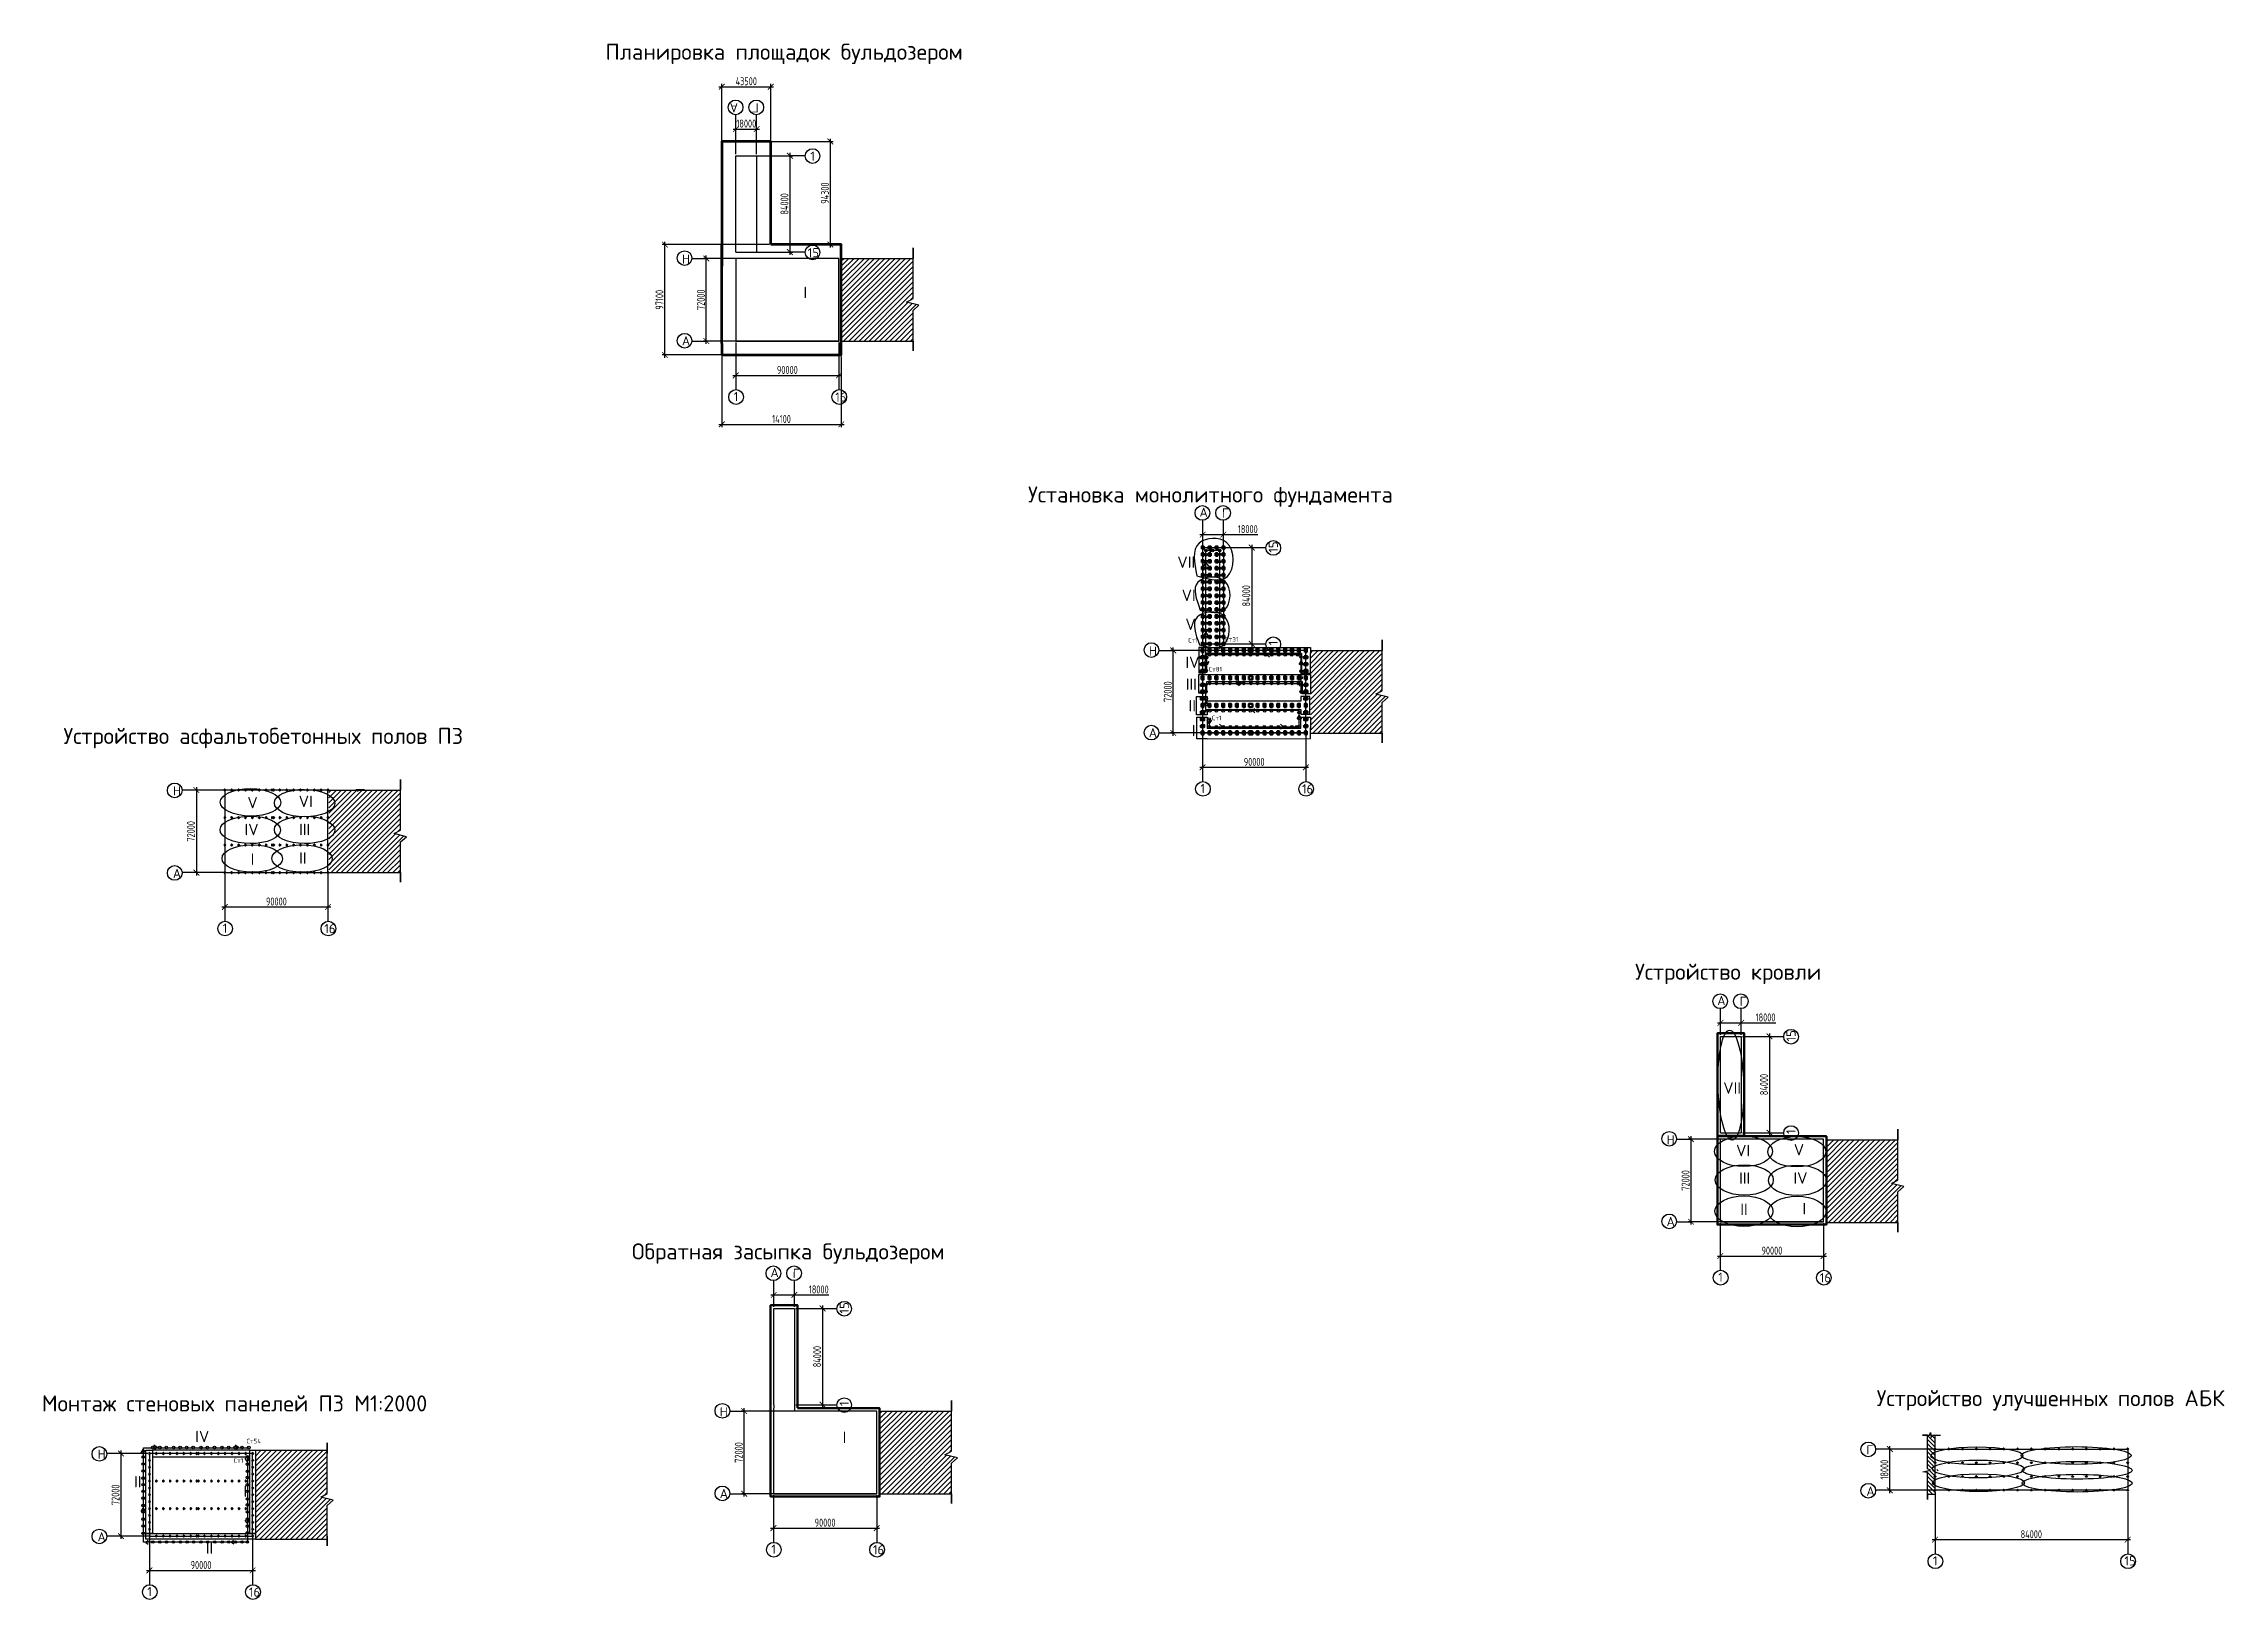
# Paper-space layout 'кал.план' of a CAD drawing. Header units: millimetres. Extents: x 0 to 2359, y 0 to 678.
# Drawn here: x 1408 to 2359, y 0 to 678 of the extents above; entities that cross this region are included whole.
import ezdxf

# ---------------------------------------------------------------- set-up
doc = ezdxf.new("R2010")
doc.units = ezdxf.units.MM
doc.header["$LTSCALE"] = 0.5
doc.layers.add('размеры', color=7, linetype='Continuous')
doc.layers.add('тонкие', color=7, linetype='Continuous')
doc.layers.add('ТОЛСТЫЕ', color=1, linetype='Continuous', lineweight=50)
doc.layers.add('ТОНКИЕе', color=7, linetype='Continuous', lineweight=25)
doc.styles.add('Наклонный', font='isocpeur.ttf', dxfattribs={"width": 0.7, "height": 3.5})
doc.styles.add('Наклонный 5', font='isocpeur.ttf', dxfattribs={"height": 7})
doc.dimstyles.new('СТРОИТЕЛЬНЫЙ', dxfattribs={"dimtxt": 3.5, "dimasz": 2.5, "dimexe": 1.25, "dimexo": 0.625, "dimtad": 1, "dimdec": 0, "dimlfac": 500, "dimdsep": 46, "dimtxsty": 'Наклонный', "dimblk1": 'ARCHTICK', "dimblk2": 'ARCHTICK', "dimsah": 1, "dimcen": 0, "dimdle": 1.25, "dimadec": 0, "dimazin": 0, "dimtfac": 0.75, "dimtdec": 0, "dimtmove": 0, "dimatfit": 3, "dimldrblk": 'ARCHTICK', "dimfxl": 1, "dimtolj": 1, "dimtzin": 0, "dimarcsym": 0})

psp = doc.layouts.new('кал.план')

# ---------------------------------------------------------------- texts
at = {"layer": 'ТОНКИЕе', "color": 0, "attachment_point": 1, "style": 'Наклонный 5'}
for s, width, insert, char_height in [('{\\Q0;Планировка площадок бульдозером}', 660.87029, (1653.1798, 677.8792), 7), ('{\\Q0;1}', 1.852732, (1742.4695, 630.8755), 4), ('{\\Q0;Н}', 1.852732, (1686.4569, 585.9709), 4), ('{\\Q0;15}', 4, (1741.336, 588.7781), 4), ('{\\Q0;I}', 12.735677, (1739.4528, 571.9465), 5), ('{\\Q0;А}', 1.852732, (1686.4541, 550.3356), 4), ('{\\Q0;1}', 1.852732, (1709.0222, 526.049), 4), ('{\\Q0;16}', 1.852732, (1753.2996, 525.839), 4), ('{\\Q0;Установка монолитного фундамента}', 660.87029, (1837.3872, 484.8719), 7), ('{\\Q0;VII}', 12.735677, (1902.4865, 454.3511), 5), ('{\\Q0;VI}', 12.735677, (1904.3661, 439.9144), 5), ('{\\Q0;V}', 12.735677, (1905.996, 427.2646), 5), ('{\\Q0;Н}', 1.852732, (1890.0265, 415.1218), 4), ('{\\Q0;IV}', 12.735677, (1905.9948, 410.684), 5), ('{\\Q0;III}', 12.735677, (1906.1202, 401.1653), 5), ('{\\Q0;II}', 12.735677, (1907.3723, 391.7544), 5), ('{\\Q0;I}', 12.735677, (1908.7514, 380.9833), 5), ('{\\Q0;Устройство асфальтобетонных полов ПЗ}', 660.87029, (1416.8346, 379.6069), 7), ('{\\Q0;А}', 1.852732, (1890.0237, 379.4864), 4), ('{\\Q0;Н}', 1.852732, (1464.5234, 354.1682), 4), ('{\\Q0;1}', 1.852732, (1912.5515, 355.1998), 4), ('{\\Q0;16}', 1.852732, (1956.829, 354.9899), 4), ('{\\Q0;V}', 12.735677, (1497.0351, 349.5226), 5), ('{\\Q0;VI}', 12.735677, (1519.4072, 350.0547), 5), ('{\\Q0;IV}', 12.735677, (1495.7922, 337.816), 5), ('{\\Q0;III}', 12.735677, (1519.5848, 337.816), 5), ('{\\Q0;I}', 12.735677, (1498.4555, 324.8678), 5), ('{\\Q0;II}', 12.735677, (1519.5848, 325.3999), 5), ('{\\Q0;А}', 1.852732, (1464.5234, 318.1682), 4), ('{\\Q0;1}', 1.852732, (1486.2555, 294.3094), 4), ('{\\Q0;16}', 1.852732, (1530.5329, 294.0995), 4), ('{\\Q0;Устройство кровли}', 660.87029, (2102.0453, 276.7828), 7), ('{\\Q0;VII}', 12.735677, (2140.4976, 225.1214), 5), ('{\\Q0;Н}', 1.852732, (2115.7637, 202.0374), 4), ('{\\Q0;VI}', 12.735677, (2146.0865, 197.8624), 5), ('{\\Q0;V}', 12.735677, (2171.2368, 198.1908), 5), ('{\\Q0;III}', 12.735677, (2147.414, 185.8458), 5), ('{\\Q0;IV}', 12.735677, (2171.0849, 185.8458), 5), ('{\\Q0;II}', 12.735677, (2147.9072, 172.2163), 5), ('{\\Q0;I}', 12.735677, (2175.03, 172.5447), 5), ('{\\Q0;А}', 1.852732, (2115.7609, 166.4021), 4), ('{\\Q0;Обратная засыпка бульдозером}', 660.87029, (1664.6941, 154.874), 7), ('{\\Q0;1}', 1.852732, (2138.2887, 142.1155), 4), ('{\\Q0;16}', 1.852732, (2182.5661, 141.9055), 4), ('Монтаж стеновых панелей ПЗ М1:2000', 660.87029, (1407.4016, 88.6053), 7), ('{\\Q0;Устройство улучшенных полов АБК}', 660.87029, (2207.3831, 90.9085), 7), ('{\\Q0;Н}', 1.852732, (1702.9649, 83.4414), 4), ('{\\Q0;IV}', 12.735677, (1474.2928, 73.1763), 5), ('{\\Q0;I}', 12.735677, (1756.5474, 72.8238), 5), ('{\\Q0;Г}', 1.852732, (2202.8855, 66.8724), 4), ('{\\Q0;Н}', 1.852732, (1431.668, 64.9216), 4), ('{\\Q0;III}', 12.735677, (1447.6018, 53.4455), 5), ('{\\Q0;I}', 12.735677, (1495.3654, 49.3441), 5), ('{\\Q0;А}', 1.852732, (1702.9621, 47.8061), 4), ('{\\Q0;А}', 1.852732, (2202.8855, 48.8724), 4), ('{\\Q0;А}', 1.852732, (1431.668, 28.9216), 4), ('{\\Q0;II}', 12.735677, (1478.9171, 24.5387), 5), ('{\\Q0;1}', 1.852732, (1725.4899, 23.5195), 4), ('{\\Q0;16}', 1.852732, (1769.7673, 23.3095), 4), ('{\\Q0;1}', 1.852732, (2231.8994, 18.4773), 4), ('{\\Q0;15}', 1.852732, (2315.3986, 18.4773), 4), ('{\\Q0;1}', 1.852732, (1453.4, 5.0628), 4), ('{\\Q0;16}', 1.852732, (1497.6774, 4.8529), 4)]:
    psp.add_mtext_dynamic_manual_height_columns(s, width=width, gutter_width=35, heights=[0], dxfattribs=dict(at, insert=insert, char_height=char_height))
at = {"layer": 'ТОНКИЕе', "color": 0, "char_height": 4, "style": 'Наклонный 5'}
for s, width, insert, attachment_point, rotation in [('{\\Q0;А}', 1.852732, (1710.9495, 647.9329), 1, 180), ('{\\Q0;Г}', 1.852732, (1719.9495, 647.9329), 1, 180), ('{\\Q0;А}', 1.852732, (1912.1561, 475.6353), 1, 359.6552081), ('{\\Q0;Г}', 1.852732, (1921.8702, 475.2948), 1, 359.6552081), ('{\\Q0;15}', 4, (1946.3031, 455.9873), 7, 90), ('{\\Q0;1}', 1.852732, (1946.2793, 415.6581), 7, 90), ('{\\Q0;1}', 1.852732, (1548.2317, 351.5396), 7, 90), ('{\\Q0;А}', 1.852732, (2137.8933, 262.763), 1, 359.6552081), ('{\\Q0;Г}', 1.852732, (2147.6074, 262.4225), 1, 359.6552081), ('{\\Q0;15}', 4, (2172.0402, 242.903), 7, 90), ('{\\Q0;1}', 1.852732, (2172.0165, 202.5738), 7, 90), ('{\\Q0;А}', 1.852732, (1725.0945, 144.167), 1, 359.6552081), ('{\\Q0;Г}', 1.852732, (1734.8086, 143.8265), 1, 359.6552081), ('{\\Q0;15}', 4, (1759.2414, 124.307), 7, 90), ('{\\Q0;1}', 1.852732, (1759.2177, 83.9778), 7, 90)]:
    psp.add_mtext_dynamic_manual_height_columns(s, width=width, gutter_width=35, heights=[0], dxfattribs=dict(at, insert=insert, attachment_point=attachment_point, rotation=rotation))
at = {"layer": 'ТОНКИЕе', "char_height": 2, "attachment_point": 1, "style": 'Наклонный 5'}
for s, insert in [('Ст1', (1907.2783, 418.8146)), ('Ст31', (1923.4056, 419.1964)), ('Ст81', (1916.1484, 406.1795)), ('Ст1', (1917.6007, 384.9532)), ('Ст54', (1496.676, 69.6747)), ('Ст1', (1491.0736, 61.2225))]:
    psp.add_mtext_dynamic_manual_height_columns(s, width=2.31845, gutter_width=35, heights=[0], dxfattribs=dict(at, insert=insert))

# ---------------------------------------------------------------- blocks, each defined once
blk = doc.blocks.new('_ArchTick')
at = {"color": 0, "linetype": 'ByBlock', "const_width": 0.15}
blk.add_lwpolyline([(-0.5, -0.5), (0.5, 0.5)], dxfattribs=at)
blk = doc.blocks.new('*D819')
at = {"layer": 'Defpoints', "color": 0, "transparency": 16777216}
for p in [(1709.94, 548.26), (1754.94, 548.26), (1754.94, 533.28)]:
    blk.add_point(p, dxfattribs=at)
at = {"layer": 'размеры', "color": 0, "lineweight": -2, "transparency": 16777216}
for p, q in [((1709.94, 547.63), (1709.94, 532.03)), ((1754.94, 547.63), (1754.94, 532.03)), ((1708.69, 533.28), (1756.19, 533.28))]:
    blk.add_line(p, q, dxfattribs=at)
at = {"layer": 'размеры', "color": 0, "lineweight": -2, "transparency": 16777216, "xscale": 2.5, "yscale": 2.5, "zscale": 2.5, "rotation": 180}
blk.add_blockref('_ArchTick', (1709.94, 533.28), dxfattribs=at)
at = {"layer": 'размеры', "color": 0, "lineweight": -2, "transparency": 16777216, "xscale": 2.5, "yscale": 2.5, "zscale": 2.5}
blk.add_blockref('_ArchTick', (1754.94, 533.28), dxfattribs=at)
at = {"layer": 'размеры', "color": 0, "transparency": 16777216, "insert": (1732.44, 535.66), "char_height": 3.5, "attachment_point": 5, "style": 'Наклонный'}
blk.add_mtext('\\A1;90000', dxfattribs=at)
blk = doc.blocks.new('*D820')
at = {"layer": 'Defpoints', "color": 0, "transparency": 16777216}
for p in [(1697.12, 584.26), (1754.94, 584.26), (1754.94, 548.26)]:
    blk.add_point(p, dxfattribs=at)
at = {"layer": 'размеры', "color": 0, "lineweight": -2, "transparency": 16777216}
for p, q in [((1754.31, 584.26), (1695.87, 584.26)), ((1697.12, 547.01), (1697.12, 585.51)), ((1754.31, 548.26), (1695.87, 548.26))]:
    blk.add_line(p, q, dxfattribs=at)
at = {"layer": 'размеры', "color": 0, "lineweight": -2, "transparency": 16777216, "xscale": 2.5, "yscale": 2.5, "zscale": 2.5}
for p, rotation in [((1697.12, 584.26), 90), ((1697.12, 548.26), 270)]:
    blk.add_blockref('_ArchTick', p, dxfattribs=dict(at, rotation=rotation))
at = {"layer": 'размеры', "color": 0, "transparency": 16777216, "insert": (1694.75, 566.26), "char_height": 3.5, "attachment_point": 5, "rotation": 90, "style": 'Наклонный'}
blk.add_mtext('\\A1;72000', dxfattribs=at)
blk = doc.blocks.new('*D792')
at = {"layer": 'Defpoints', "color": 0, "transparency": 16777216}
for p in [(1703.89, 542.21), (1755.94, 542.21), (1755.94, 511.92)]:
    blk.add_point(p, dxfattribs=at)
at = {"layer": 'размеры', "color": 0, "lineweight": -2, "transparency": 16777216}
for p, q in [((1703.89, 541.58), (1703.89, 510.67)), ((1755.94, 541.58), (1755.94, 510.67)), ((1702.64, 511.92), (1757.19, 511.92))]:
    blk.add_line(p, q, dxfattribs=at)
at = {"layer": 'размеры', "color": 0, "lineweight": -2, "transparency": 16777216, "xscale": 2.5, "yscale": 2.5, "zscale": 2.5, "rotation": 180}
blk.add_blockref('_ArchTick', (1703.89, 511.92), dxfattribs=at)
at = {"layer": 'размеры', "color": 0, "lineweight": -2, "transparency": 16777216, "xscale": 2.5, "yscale": 2.5, "zscale": 2.5}
blk.add_blockref('_ArchTick', (1755.94, 511.92), dxfattribs=at)
at = {"layer": 'размеры', "color": 0, "transparency": 16777216, "insert": (1729.91, 514.29), "char_height": 3.5, "attachment_point": 5, "style": 'Наклонный'}
blk.add_mtext('\\A1;14100', dxfattribs=at)
blk = doc.blocks.new('*D793')
at = {"layer": 'Defpoints', "color": 0, "transparency": 16777216}
for p in [(1679.06, 590.31), (1725.19, 590.31), (1703.89, 542.21)]:
    blk.add_point(p, dxfattribs=at)
at = {"layer": 'размеры', "color": 0, "lineweight": -2, "transparency": 16777216}
for p, q in [((1724.56, 590.31), (1677.81, 590.31)), ((1679.06, 540.96), (1679.06, 591.56)), ((1703.26, 542.21), (1677.81, 542.21))]:
    blk.add_line(p, q, dxfattribs=at)
at = {"layer": 'размеры', "color": 0, "lineweight": -2, "transparency": 16777216, "xscale": 2.5, "yscale": 2.5, "zscale": 2.5}
for p, rotation in [((1679.06, 590.31), 90), ((1679.06, 542.21), 270)]:
    blk.add_blockref('_ArchTick', p, dxfattribs=dict(at, rotation=rotation))
at = {"layer": 'размеры', "color": 0, "transparency": 16777216, "insert": (1676.69, 566.26), "char_height": 3.5, "attachment_point": 5, "rotation": 90, "style": 'Наклонный'}
blk.add_mtext('\\A1;97100', dxfattribs=at)
blk = doc.blocks.new('*D821')
at = {"layer": 'Defpoints', "color": 0, "transparency": 16777216}
for p in [(1710.04, 629.06), (1710.04, 587.06), (1733.56, 587.06)]:
    blk.add_point(p, dxfattribs=at)
at = {"layer": 'размеры', "color": 0, "lineweight": -2, "transparency": 16777216}
for p, q in [((1710.66, 629.06), (1734.81, 629.06)), ((1733.56, 630.31), (1733.56, 585.81)), ((1710.66, 587.06), (1734.81, 587.06))]:
    blk.add_line(p, q, dxfattribs=at)
at = {"layer": 'размеры', "color": 0, "lineweight": -2, "transparency": 16777216, "xscale": 2.5, "yscale": 2.5, "zscale": 2.5}
for p, rotation in [((1733.56, 629.06), 90), ((1733.56, 587.06), 270)]:
    blk.add_blockref('_ArchTick', p, dxfattribs=dict(at, rotation=rotation))
at = {"layer": 'размеры', "color": 0, "transparency": 16777216, "insert": (1731.19, 608.06), "char_height": 3.5, "attachment_point": 5, "rotation": 90, "style": 'Наклонный'}
blk.add_mtext('\\A1;84000', dxfattribs=at)
blk = doc.blocks.new('*D822')
at = {"layer": 'Defpoints', "color": 0, "transparency": 16777216}
for p in [(1719.04, 640.7), (1710.04, 629.06), (1719.04, 629.06)]:
    blk.add_point(p, dxfattribs=at)
at = {"layer": 'размеры', "color": 0, "lineweight": -2, "transparency": 16777216}
for p, q in [((1708.79, 640.7), (1720.29, 640.7)), ((1710.04, 629.68), (1710.04, 641.95)), ((1719.04, 629.68), (1719.04, 641.95))]:
    blk.add_line(p, q, dxfattribs=at)
at = {"layer": 'размеры', "color": 0, "lineweight": -2, "transparency": 16777216, "xscale": 2.5, "yscale": 2.5, "zscale": 2.5, "rotation": 180}
blk.add_blockref('_ArchTick', (1710.04, 640.7), dxfattribs=at)
at = {"layer": 'размеры', "color": 0, "lineweight": -2, "transparency": 16777216, "xscale": 2.5, "yscale": 2.5, "zscale": 2.5}
blk.add_blockref('_ArchTick', (1719.04, 640.7), dxfattribs=at)
at = {"layer": 'размеры', "color": 0, "transparency": 16777216, "insert": (1714.54, 643.07), "char_height": 3.5, "attachment_point": 5, "style": 'Наклонный'}
blk.add_mtext('\\A1;18000', dxfattribs=at)
blk = doc.blocks.new('*D823')
at = {"layer": 'Defpoints', "color": 0, "transparency": 16777216}
for p in [(1703.89, 635.21), (1725.19, 590.31), (1751.18, 590.31)]:
    blk.add_point(p, dxfattribs=at)
at = {"layer": 'размеры', "color": 0, "lineweight": -2, "transparency": 16777216}
for p, q in [((1704.51, 635.21), (1752.43, 635.21)), ((1751.18, 636.46), (1751.18, 589.06)), ((1725.81, 590.31), (1752.43, 590.31))]:
    blk.add_line(p, q, dxfattribs=at)
at = {"layer": 'размеры', "color": 0, "lineweight": -2, "transparency": 16777216, "xscale": 2.5, "yscale": 2.5, "zscale": 2.5}
for p, rotation in [((1751.18, 635.21), 90), ((1751.18, 590.31), 270)]:
    blk.add_blockref('_ArchTick', p, dxfattribs=dict(at, rotation=rotation))
at = {"layer": 'размеры', "color": 0, "transparency": 16777216, "insert": (1748.81, 612.76), "char_height": 3.5, "attachment_point": 5, "rotation": 90, "style": 'Наклонный'}
blk.add_mtext('\\A1;94300', dxfattribs=at)
blk = doc.blocks.new('*D824')
at = {"layer": 'Defpoints', "color": 0, "transparency": 16777216}
for p in [(1725.19, 659.15), (1703.89, 635.21), (1725.19, 635.21)]:
    blk.add_point(p, dxfattribs=at)
at = {"layer": 'размеры', "color": 0, "lineweight": -2, "transparency": 16777216}
for p, q in [((1702.64, 659.15), (1726.44, 659.15)), ((1703.89, 635.83), (1703.89, 660.4)), ((1725.19, 635.83), (1725.19, 660.4))]:
    blk.add_line(p, q, dxfattribs=at)
at = {"layer": 'размеры', "color": 0, "lineweight": -2, "transparency": 16777216, "xscale": 2.5, "yscale": 2.5, "zscale": 2.5, "rotation": 180}
blk.add_blockref('_ArchTick', (1703.89, 659.15), dxfattribs=at)
at = {"layer": 'размеры', "color": 0, "lineweight": -2, "transparency": 16777216, "xscale": 2.5, "yscale": 2.5, "zscale": 2.5}
blk.add_blockref('_ArchTick', (1725.19, 659.15), dxfattribs=at)
at = {"layer": 'размеры', "color": 0, "transparency": 16777216, "insert": (1714.54, 661.53), "char_height": 3.5, "attachment_point": 5, "style": 'Наклонный'}
blk.add_mtext('\\A1;43500', dxfattribs=at)
blk = doc.blocks.new('*D827')
at = {"layer": 'Defpoints', "color": 0, "transparency": 16777216}
for p in [(1726.4, 45.73), (1771.4, 45.73), (1771.4, 30.75)]:
    blk.add_point(p, dxfattribs=at)
at = {"layer": 'размеры', "color": 0, "lineweight": -2, "transparency": 16777216}
for p, q in [((1726.4, 45.1), (1726.4, 29.5)), ((1771.4, 45.1), (1771.4, 29.5)), ((1725.15, 30.75), (1772.65, 30.75))]:
    blk.add_line(p, q, dxfattribs=at)
at = {"layer": 'размеры', "color": 0, "lineweight": -2, "transparency": 16777216, "xscale": 2.5, "yscale": 2.5, "zscale": 2.5, "rotation": 180}
blk.add_blockref('_ArchTick', (1726.4, 30.75), dxfattribs=at)
at = {"layer": 'размеры', "color": 0, "lineweight": -2, "transparency": 16777216, "xscale": 2.5, "yscale": 2.5, "zscale": 2.5}
blk.add_blockref('_ArchTick', (1771.4, 30.75), dxfattribs=at)
at = {"layer": 'размеры', "color": 0, "transparency": 16777216, "insert": (1748.9, 33.13), "char_height": 3.5, "attachment_point": 5, "style": 'Наклонный'}
blk.add_mtext('\\A1;90000', dxfattribs=at)
blk = doc.blocks.new('*D817')
at = {"layer": 'Defpoints', "color": 0, "transparency": 16777216}
for p in [(1454.31, 27.27), (1499.31, 27.27), (1499.31, 12.3)]:
    blk.add_point(p, dxfattribs=at)
at = {"layer": 'размеры', "color": 0, "lineweight": -2, "transparency": 16777216}
for p, q in [((1454.31, 26.65), (1454.31, 11.05)), ((1499.31, 26.65), (1499.31, 11.05)), ((1453.06, 12.3), (1500.56, 12.3))]:
    blk.add_line(p, q, dxfattribs=at)
at = {"layer": 'размеры', "color": 0, "lineweight": -2, "transparency": 16777216, "xscale": 2.5, "yscale": 2.5, "zscale": 2.5, "rotation": 180}
blk.add_blockref('_ArchTick', (1454.31, 12.3), dxfattribs=at)
at = {"layer": 'размеры', "color": 0, "lineweight": -2, "transparency": 16777216, "xscale": 2.5, "yscale": 2.5, "zscale": 2.5}
blk.add_blockref('_ArchTick', (1499.31, 12.3), dxfattribs=at)
at = {"layer": 'размеры', "color": 0, "transparency": 16777216, "insert": (1476.81, 14.67), "char_height": 3.5, "attachment_point": 5, "style": 'Наклонный'}
blk.add_mtext('\\A1;90000', dxfattribs=at)
blk = doc.blocks.new('*D818')
at = {"layer": 'Defpoints', "color": 0, "transparency": 16777216}
for p in [(1454.31, 63.27), (1441.92, 27.27), (1454.31, 27.27)]:
    blk.add_point(p, dxfattribs=at)
at = {"layer": 'размеры', "color": 0, "lineweight": -2, "transparency": 16777216}
for p, q in [((1453.69, 63.27), (1440.67, 63.27)), ((1441.92, 64.52), (1441.92, 26.02)), ((1453.69, 27.27), (1440.67, 27.27))]:
    blk.add_line(p, q, dxfattribs=at)
at = {"layer": 'размеры', "color": 0, "lineweight": -2, "transparency": 16777216, "xscale": 2.5, "yscale": 2.5, "zscale": 2.5}
for p, rotation in [((1441.92, 63.27), 90), ((1441.92, 27.27), 270)]:
    blk.add_blockref('_ArchTick', p, dxfattribs=dict(at, rotation=rotation))
at = {"layer": 'размеры', "color": 0, "transparency": 16777216, "insert": (1439.54, 45.27), "char_height": 3.5, "attachment_point": 5, "rotation": 90, "style": 'Наклонный'}
blk.add_mtext('\\A1;72000', dxfattribs=at)
blk = doc.blocks.new('*D828')
at = {"layer": 'Defpoints', "color": 0, "transparency": 16777216}
for p in [(2232.81, 47.22), (2316.81, 47.22), (2316.81, 25.71)]:
    blk.add_point(p, dxfattribs=at)
at = {"layer": 'размеры', "color": 0, "lineweight": -2, "transparency": 16777216}
for p, q in [((2232.81, 46.6), (2232.81, 24.46)), ((2316.81, 46.6), (2316.81, 24.46)), ((2231.56, 25.71), (2318.06, 25.71))]:
    blk.add_line(p, q, dxfattribs=at)
at = {"layer": 'размеры', "color": 0, "lineweight": -2, "transparency": 16777216, "xscale": 2.5, "yscale": 2.5, "zscale": 2.5, "rotation": 180}
blk.add_blockref('_ArchTick', (2232.81, 25.71), dxfattribs=at)
at = {"layer": 'размеры', "color": 0, "lineweight": -2, "transparency": 16777216, "xscale": 2.5, "yscale": 2.5, "zscale": 2.5}
blk.add_blockref('_ArchTick', (2316.81, 25.71), dxfattribs=at)
at = {"layer": 'размеры', "color": 0, "transparency": 16777216, "insert": (2274.81, 28.09), "char_height": 3.5, "attachment_point": 5, "style": 'Наклонный'}
blk.add_mtext('\\A1;84000', dxfattribs=at)
blk = doc.blocks.new('*D829')
at = {"layer": 'Defpoints', "color": 0, "transparency": 16777216}
for p in [(2213.14, 65.22), (2232.81, 65.22), (2232.81, 47.22)]:
    blk.add_point(p, dxfattribs=at)
at = {"layer": 'размеры', "color": 0, "lineweight": -2, "transparency": 16777216}
for p, q in [((2232.19, 65.22), (2211.89, 65.22)), ((2213.14, 45.97), (2213.14, 66.47)), ((2232.19, 47.22), (2211.89, 47.22))]:
    blk.add_line(p, q, dxfattribs=at)
at = {"layer": 'размеры', "color": 0, "lineweight": -2, "transparency": 16777216, "xscale": 2.5, "yscale": 2.5, "zscale": 2.5}
for p, rotation in [((2213.14, 65.22), 90), ((2213.14, 47.22), 270)]:
    blk.add_blockref('_ArchTick', p, dxfattribs=dict(at, rotation=rotation))
at = {"layer": 'размеры', "color": 0, "transparency": 16777216, "insert": (2210.76, 56.22), "char_height": 3.5, "attachment_point": 5, "rotation": 90, "style": 'Наклонный'}
blk.add_mtext('\\A1;18000', dxfattribs=at)
blk = doc.blocks.new('*D830')
at = {"layer": 'Defpoints', "color": 0, "transparency": 16777216}
for p in [(2139.2, 164.32), (2184.2, 164.32), (2184.2, 149.35)]:
    blk.add_point(p, dxfattribs=at)
at = {"layer": 'размеры', "color": 0, "lineweight": -2, "transparency": 16777216}
for p, q in [((2139.2, 163.7), (2139.2, 148.1)), ((2184.2, 163.7), (2184.2, 148.1)), ((2137.95, 149.35), (2185.45, 149.35))]:
    blk.add_line(p, q, dxfattribs=at)
at = {"layer": 'размеры', "color": 0, "lineweight": -2, "transparency": 16777216, "xscale": 2.5, "yscale": 2.5, "zscale": 2.5, "rotation": 180}
blk.add_blockref('_ArchTick', (2139.2, 149.35), dxfattribs=at)
at = {"layer": 'размеры', "color": 0, "lineweight": -2, "transparency": 16777216, "xscale": 2.5, "yscale": 2.5, "zscale": 2.5}
blk.add_blockref('_ArchTick', (2184.2, 149.35), dxfattribs=at)
at = {"layer": 'размеры', "color": 0, "transparency": 16777216, "insert": (2161.7, 151.73), "char_height": 3.5, "attachment_point": 5, "style": 'Наклонный'}
blk.add_mtext('\\A1;90000', dxfattribs=at)
blk = doc.blocks.new('*D831')
at = {"layer": 'Defpoints', "color": 0, "transparency": 16777216}
for p in [(1487.17, 316.52), (1532.17, 316.52), (1532.17, 301.54)]:
    blk.add_point(p, dxfattribs=at)
at = {"layer": 'размеры', "color": 0, "lineweight": -2, "transparency": 16777216}
for p, q in [((1487.17, 315.89), (1487.17, 300.29)), ((1532.17, 315.89), (1532.17, 300.29)), ((1485.92, 301.54), (1533.42, 301.54))]:
    blk.add_line(p, q, dxfattribs=at)
at = {"layer": 'размеры', "color": 0, "lineweight": -2, "transparency": 16777216, "xscale": 2.5, "yscale": 2.5, "zscale": 2.5, "rotation": 180}
blk.add_blockref('_ArchTick', (1487.17, 301.54), dxfattribs=at)
at = {"layer": 'размеры', "color": 0, "lineweight": -2, "transparency": 16777216, "xscale": 2.5, "yscale": 2.5, "zscale": 2.5}
blk.add_blockref('_ArchTick', (1532.17, 301.54), dxfattribs=at)
at = {"layer": 'размеры', "color": 0, "transparency": 16777216, "insert": (1509.67, 303.92), "char_height": 3.5, "attachment_point": 5, "style": 'Наклонный'}
blk.add_mtext('\\A1;90000', dxfattribs=at)
blk = doc.blocks.new('*D832')
at = {"layer": 'Defpoints', "color": 0, "transparency": 16777216}
for p in [(1487.17, 352.52), (1474.78, 316.52), (1487.17, 316.52)]:
    blk.add_point(p, dxfattribs=at)
at = {"layer": 'размеры', "color": 0, "lineweight": -2, "transparency": 16777216}
for p, q in [((1486.54, 352.52), (1473.53, 352.52)), ((1474.78, 353.77), (1474.78, 315.27)), ((1486.54, 316.52), (1473.53, 316.52))]:
    blk.add_line(p, q, dxfattribs=at)
at = {"layer": 'размеры', "color": 0, "lineweight": -2, "transparency": 16777216, "xscale": 2.5, "yscale": 2.5, "zscale": 2.5}
for p, rotation in [((1474.78, 352.52), 90), ((1474.78, 316.52), 270)]:
    blk.add_blockref('_ArchTick', p, dxfattribs=dict(at, rotation=rotation))
at = {"layer": 'размеры', "color": 0, "transparency": 16777216, "insert": (1472.4, 334.52), "char_height": 3.5, "attachment_point": 5, "rotation": 90, "style": 'Наклонный'}
blk.add_mtext('\\A1;72000', dxfattribs=at)
blk = doc.blocks.new('*D833')
at = {"layer": 'Defpoints', "color": 0, "transparency": 16777216}
for p in [(1913.47, 377.41), (1958.47, 377.41), (1958.47, 362.43)]:
    blk.add_point(p, dxfattribs=at)
at = {"layer": 'размеры', "color": 0, "lineweight": -2, "transparency": 16777216}
for p, q in [((1913.47, 376.78), (1913.47, 361.18)), ((1958.47, 376.78), (1958.47, 361.18)), ((1912.22, 362.43), (1959.72, 362.43))]:
    blk.add_line(p, q, dxfattribs=at)
at = {"layer": 'размеры', "color": 0, "lineweight": -2, "transparency": 16777216, "xscale": 2.5, "yscale": 2.5, "zscale": 2.5, "rotation": 180}
blk.add_blockref('_ArchTick', (1913.47, 362.43), dxfattribs=at)
at = {"layer": 'размеры', "color": 0, "lineweight": -2, "transparency": 16777216, "xscale": 2.5, "yscale": 2.5, "zscale": 2.5}
blk.add_blockref('_ArchTick', (1958.47, 362.43), dxfattribs=at)
at = {"layer": 'размеры', "color": 0, "transparency": 16777216, "insert": (1935.97, 364.81), "char_height": 3.5, "attachment_point": 5, "style": 'Наклонный'}
blk.add_mtext('\\A1;90000', dxfattribs=at)
blk = doc.blocks.new('*D796')
at = {"layer": 'Defpoints', "color": 0, "transparency": 16777216}
for p in [(1913.57, 458.21), (1922.57, 463.89), (1922.57, 458.21)]:
    blk.add_point(p, dxfattribs=at)
at = {"layer": 'размеры', "color": 0, "lineweight": -2, "transparency": 16777216}
for p, q in [((1912.32, 463.89), (1922.57, 463.89)), ((1913.57, 458.84), (1913.57, 465.14)), ((1922.57, 458.84), (1922.57, 465.14)), ((1922.57, 463.89), (1937.61, 463.89))]:
    blk.add_line(p, q, dxfattribs=at)
at = {"layer": 'размеры', "color": 0, "lineweight": -2, "transparency": 16777216, "xscale": 2.5, "yscale": 2.5, "zscale": 2.5, "rotation": 180}
blk.add_blockref('_ArchTick', (1913.57, 463.89), dxfattribs=at)
at = {"layer": 'размеры', "color": 0, "lineweight": -2, "transparency": 16777216, "xscale": 2.5, "yscale": 2.5, "zscale": 2.5}
blk.add_blockref('_ArchTick', (1922.57, 463.89), dxfattribs=at)
at = {"layer": 'размеры', "color": 0, "transparency": 16777216, "insert": (1933.19, 466.26), "char_height": 3.5, "attachment_point": 5, "style": 'Наклонный'}
blk.add_mtext('\\A1;18000', dxfattribs=at)
blk = doc.blocks.new('*D798')
at = {"layer": 'Defpoints', "color": 0, "transparency": 16777216}
for p in [(1922.57, 458.21), (1922.57, 416.21), (1934.88, 416.21)]:
    blk.add_point(p, dxfattribs=at)
at = {"layer": 'размеры', "color": 0, "lineweight": -2, "transparency": 16777216}
for p, q in [((1923.19, 458.21), (1936.13, 458.21)), ((1934.88, 459.46), (1934.88, 414.96)), ((1923.19, 416.21), (1936.13, 416.21))]:
    blk.add_line(p, q, dxfattribs=at)
at = {"layer": 'размеры', "color": 0, "lineweight": -2, "transparency": 16777216, "xscale": 2.5, "yscale": 2.5, "zscale": 2.5}
for p, rotation in [((1934.88, 458.21), 90), ((1934.88, 416.21), 270)]:
    blk.add_blockref('_ArchTick', p, dxfattribs=dict(at, rotation=rotation))
at = {"layer": 'размеры', "color": 0, "transparency": 16777216, "insert": (1932.5, 437.21), "char_height": 3.5, "attachment_point": 5, "rotation": 90, "style": 'Наклонный'}
blk.add_mtext('\\A1;84000', dxfattribs=at)
blk = doc.blocks.new('*D799')
at = {"layer": 'Defpoints', "color": 0, "transparency": 16777216}
for p in [(1900.69, 413.41), (1958.51, 413.41), (1958.51, 377.41)]:
    blk.add_point(p, dxfattribs=at)
at = {"layer": 'размеры', "color": 0, "lineweight": -2, "transparency": 16777216}
for p, q in [((1957.88, 413.41), (1899.44, 413.41)), ((1900.69, 376.16), (1900.69, 414.66)), ((1957.88, 377.41), (1899.44, 377.41))]:
    blk.add_line(p, q, dxfattribs=at)
at = {"layer": 'размеры', "color": 0, "lineweight": -2, "transparency": 16777216, "xscale": 2.5, "yscale": 2.5, "zscale": 2.5}
for p, rotation in [((1900.69, 413.41), 90), ((1900.69, 377.41), 270)]:
    blk.add_blockref('_ArchTick', p, dxfattribs=dict(at, rotation=rotation))
at = {"layer": 'размеры', "color": 0, "transparency": 16777216, "insert": (1898.32, 395.41), "char_height": 3.5, "attachment_point": 5, "rotation": 90, "style": 'Наклонный'}
blk.add_mtext('\\A1;72000', dxfattribs=at)
blk = doc.blocks.new('*D800')
at = {"layer": 'Defpoints', "color": 0, "transparency": 16777216}
for p in [(2148.3, 245.13), (2148.3, 203.13), (2160.62, 203.13)]:
    blk.add_point(p, dxfattribs=at)
at = {"layer": 'размеры', "color": 0, "lineweight": -2, "transparency": 16777216}
for p, q in [((2148.93, 245.13), (2161.87, 245.13)), ((2160.62, 246.38), (2160.62, 201.88)), ((2148.93, 203.13), (2161.87, 203.13))]:
    blk.add_line(p, q, dxfattribs=at)
at = {"layer": 'размеры', "color": 0, "lineweight": -2, "transparency": 16777216, "xscale": 2.5, "yscale": 2.5, "zscale": 2.5}
for p, rotation in [((2160.62, 245.13), 90), ((2160.62, 203.13), 270)]:
    blk.add_blockref('_ArchTick', p, dxfattribs=dict(at, rotation=rotation))
at = {"layer": 'размеры', "color": 0, "transparency": 16777216, "insert": (2158.24, 224.13), "char_height": 3.5, "attachment_point": 5, "rotation": 90, "style": 'Наклонный'}
blk.add_mtext('\\A1;84000', dxfattribs=at)
blk = doc.blocks.new('*D801')
at = {"layer": 'Defpoints', "color": 0, "transparency": 16777216}
for p in [(2148.3, 251.02), (2139.3, 245.13), (2148.3, 245.13)]:
    blk.add_point(p, dxfattribs=at)
at = {"layer": 'размеры', "color": 0, "lineweight": -2, "transparency": 16777216}
for p, q in [((2138.05, 251.02), (2148.3, 251.02)), ((2139.3, 245.75), (2139.3, 252.27)), ((2148.3, 245.75), (2148.3, 252.27)), ((2148.3, 251.02), (2163.35, 251.02))]:
    blk.add_line(p, q, dxfattribs=at)
at = {"layer": 'размеры', "color": 0, "lineweight": -2, "transparency": 16777216, "xscale": 2.5, "yscale": 2.5, "zscale": 2.5, "rotation": 180}
blk.add_blockref('_ArchTick', (2139.3, 251.02), dxfattribs=at)
at = {"layer": 'размеры', "color": 0, "lineweight": -2, "transparency": 16777216, "xscale": 2.5, "yscale": 2.5, "zscale": 2.5}
blk.add_blockref('_ArchTick', (2148.3, 251.02), dxfattribs=at)
at = {"layer": 'размеры', "color": 0, "transparency": 16777216, "insert": (2158.93, 253.39), "char_height": 3.5, "attachment_point": 5, "style": 'Наклонный'}
blk.add_mtext('\\A1;18000', dxfattribs=at)
blk = doc.blocks.new('*D802')
at = {"layer": 'Defpoints', "color": 0, "transparency": 16777216}
for p in [(2126.43, 200.32), (2184.24, 200.32), (2184.24, 164.32)]:
    blk.add_point(p, dxfattribs=at)
at = {"layer": 'размеры', "color": 0, "lineweight": -2, "transparency": 16777216}
for p, q in [((2183.62, 200.32), (2125.18, 200.32)), ((2126.43, 163.07), (2126.43, 201.57)), ((2183.62, 164.32), (2125.18, 164.32))]:
    blk.add_line(p, q, dxfattribs=at)
at = {"layer": 'размеры', "color": 0, "lineweight": -2, "transparency": 16777216, "xscale": 2.5, "yscale": 2.5, "zscale": 2.5}
for p, rotation in [((2126.43, 200.32), 90), ((2126.43, 164.32), 270)]:
    blk.add_blockref('_ArchTick', p, dxfattribs=dict(at, rotation=rotation))
at = {"layer": 'размеры', "color": 0, "transparency": 16777216, "insert": (2124.05, 182.32), "char_height": 3.5, "attachment_point": 5, "rotation": 90, "style": 'Наклонный'}
blk.add_mtext('\\A1;72000', dxfattribs=at)
blk = doc.blocks.new('*D803')
at = {"layer": 'Defpoints', "color": 0, "transparency": 16777216}
for p in [(1735.5, 126.53), (1735.5, 84.53), (1747.82, 84.53)]:
    blk.add_point(p, dxfattribs=at)
at = {"layer": 'размеры', "color": 0, "lineweight": -2, "transparency": 16777216}
for p, q in [((1736.13, 126.53), (1749.07, 126.53)), ((1747.82, 127.78), (1747.82, 83.28)), ((1736.13, 84.53), (1749.07, 84.53))]:
    blk.add_line(p, q, dxfattribs=at)
at = {"layer": 'размеры', "color": 0, "lineweight": -2, "transparency": 16777216, "xscale": 2.5, "yscale": 2.5, "zscale": 2.5}
for p, rotation in [((1747.82, 126.53), 90), ((1747.82, 84.53), 270)]:
    blk.add_blockref('_ArchTick', p, dxfattribs=dict(at, rotation=rotation))
at = {"layer": 'размеры', "color": 0, "transparency": 16777216, "insert": (1745.44, 105.53), "char_height": 3.5, "attachment_point": 5, "rotation": 90, "style": 'Наклонный'}
blk.add_mtext('\\A1;84000', dxfattribs=at)
blk = doc.blocks.new('*D804')
at = {"layer": 'Defpoints', "color": 0, "transparency": 16777216}
for p in [(1726.5, 126.53), (1735.5, 132.42), (1735.5, 126.53)]:
    blk.add_point(p, dxfattribs=at)
at = {"layer": 'размеры', "color": 0, "lineweight": -2, "transparency": 16777216}
for p, q in [((1726.5, 127.16), (1726.5, 133.67)), ((1735.5, 127.16), (1735.5, 133.67)), ((1725.25, 132.42), (1735.5, 132.42)), ((1735.5, 132.42), (1750.55, 132.42))]:
    blk.add_line(p, q, dxfattribs=at)
at = {"layer": 'размеры', "color": 0, "lineweight": -2, "transparency": 16777216, "xscale": 2.5, "yscale": 2.5, "zscale": 2.5, "rotation": 180}
blk.add_blockref('_ArchTick', (1726.5, 132.42), dxfattribs=at)
at = {"layer": 'размеры', "color": 0, "lineweight": -2, "transparency": 16777216, "xscale": 2.5, "yscale": 2.5, "zscale": 2.5}
blk.add_blockref('_ArchTick', (1735.5, 132.42), dxfattribs=at)
at = {"layer": 'размеры', "color": 0, "transparency": 16777216, "insert": (1746.13, 134.79), "char_height": 3.5, "attachment_point": 5, "style": 'Наклонный'}
blk.add_mtext('\\A1;18000', dxfattribs=at)
blk = doc.blocks.new('*D805')
at = {"layer": 'Defpoints', "color": 0, "transparency": 16777216}
for p in [(1713.63, 81.73), (1771.44, 81.73), (1771.44, 45.73)]:
    blk.add_point(p, dxfattribs=at)
at = {"layer": 'размеры', "color": 0, "lineweight": -2, "transparency": 16777216}
for p, q in [((1770.82, 81.73), (1712.38, 81.73)), ((1713.63, 44.48), (1713.63, 82.98)), ((1770.82, 45.73), (1712.38, 45.73))]:
    blk.add_line(p, q, dxfattribs=at)
at = {"layer": 'размеры', "color": 0, "lineweight": -2, "transparency": 16777216, "xscale": 2.5, "yscale": 2.5, "zscale": 2.5}
for p, rotation in [((1713.63, 81.73), 90), ((1713.63, 45.73), 270)]:
    blk.add_blockref('_ArchTick', p, dxfattribs=dict(at, rotation=rotation))
at = {"layer": 'размеры', "color": 0, "transparency": 16777216, "insert": (1711.26, 63.73), "char_height": 3.5, "attachment_point": 5, "rotation": 90, "style": 'Наклонный'}
blk.add_mtext('\\A1;72000', dxfattribs=at)

# ---------------------------------------------------------------- dimensions: what is measured, and where the dimension line sits
at = {"layer": 'размеры', "color": 0}
for base, p1, p2, text, picture, middle in [((1725.1859, 659.1521), (1703.8859, 635.2098), (1725.1859, 635.2098), '43500', '*D824', (1714.5359, 661.5271)), ((1719.0359, 640.698), (1710.0359, 629.0598), (1719.0359, 629.0598), '18000', '*D822', (1714.5359, 643.073)), ((1755.9359, 511.9177), (1703.8859, 542.2069), (1755.9359, 542.2069), '14100', '*D792', (1729.9109, 514.2927)), ((1754.9359, 533.2838), (1709.9359, 548.2569), (1754.9359, 548.2569), '90000', '*D819', (1732.4359, 535.6588)), ((1958.4652, 362.4347), (1913.4652, 377.4078), (1958.4652, 377.4078), '90000', '*D833', (1935.9652, 364.8097)), ((1532.1691, 301.5443), (1487.1691, 316.5173), (1532.1691, 316.5173), '90000', '*D831', (1509.6691, 303.9193)), ((2184.2024, 149.3503), (2139.2024, 164.3234), (2184.2024, 164.3234), '90000', '*D830', (2161.7024, 151.7253)), ((1771.4036, 30.7543), (1726.4036, 45.7274), (1771.4036, 45.7274), '90000', '*D827', (1748.9036, 33.1293)), ((2316.8131, 25.7121), (2232.8131, 47.2215), (2316.8131, 47.2215), '84000', '*D828', (2274.8131, 28.0871)), ((1499.3136, 12.2977), (1454.3136, 27.2707), (1499.3136, 27.2707), '90000', '*D817', (1476.8136, 14.6727))]:
    dim = psp.add_linear_dim(base=base, p1=p1, p2=p2, text=text, dimstyle='СТРОИТЕЛЬНЫЙ', dxfattribs=at)
    dim.commit()
    dim.dimension.update_dxf_attribs({"geometry": picture, "text_midpoint": middle})
for base, p1, p2, text, picture, middle in [((1751.1804, 590.3069), (1703.8859, 635.2098), (1725.1859, 590.3069), '94300', '*D823', (1751.1804, 612.7584)), ((1733.5644, 587.0598), (1710.0359, 629.0598), (1710.0359, 587.0598), '84000', '*D821', (1733.5644, 608.0598)), ((1679.0608, 590.3069), (1703.8859, 542.2069), (1725.1859, 590.3069), '97100', '*D793', (1679.0608, 566.2569)), ((1697.1222, 584.2569), (1754.9359, 548.2569), (1754.9359, 584.2569), '72000', '*D820', (1697.1222, 566.2569)), ((1900.6918, 413.4078), (1958.5055, 377.4078), (1958.5055, 413.4078), '72000', '*D799', (1900.6918, 395.4078)), ((2126.429, 200.3234), (2184.2427, 164.3234), (2184.2427, 200.3234), '72000', '*D802', (2126.429, 182.3234)), ((1713.6302, 81.7274), (1771.4439, 45.7274), (1771.4439, 81.7274), '72000', '*D805', (1713.6302, 63.7274))]:
    dim = psp.add_linear_dim(base=base, p1=p1, p2=p2, angle=90, text=text, dimstyle='СТРОИТЕЛЬНЫЙ', dxfattribs=at)
    dim.commit()
    dim.dimension.update_dxf_attribs({"geometry": picture, "text_midpoint": middle, "dimtype": 160})
for base, p1, p2, picture, middle in [((1922.5652, 463.8883), (1913.5652, 458.2107), (1922.5652, 458.2107), '*D796', (1933.1902, 463.8883)), ((2148.3024, 251.0159), (2139.3024, 245.1263), (2148.3024, 245.1263), '*D801', (2158.9274, 251.0159)), ((1735.5036, 132.4199), (1726.5036, 126.5303), (1735.5036, 126.5303), '*D804', (1746.1286, 132.4199))]:
    dim = psp.add_linear_dim(base=base, p1=p1, p2=p2, text='18000', dimstyle='СТРОИТЕЛЬНЫЙ', dxfattribs=at)
    dim.commit()
    dim.dimension.update_dxf_attribs({"geometry": picture, "text_midpoint": middle, "dimtype": 160})
for base, p1, p2, text, picture, middle in [((1934.8797, 416.2107), (1922.5652, 458.2107), (1922.5652, 416.2107), '84000', '*D798', (1932.5047, 437.2107)), ((1474.7754, 316.5173), (1487.1691, 352.5173), (1487.1691, 316.5173), '72000', '*D832', (1472.4004, 334.5173)), ((2160.6168, 203.1263), (2148.3024, 245.1263), (2148.3024, 203.1263), '84000', '*D800', (2158.2418, 224.1263)), ((1747.818, 84.5303), (1735.5036, 126.5303), (1735.5036, 84.5303), '84000', '*D803', (1745.443, 105.5303)), ((2213.1374, 65.2215), (2232.8131, 47.2215), (2232.8131, 65.2215), '18000', '*D829', (2210.7624, 56.2215)), ((1441.9199, 27.2707), (1454.3136, 63.2707), (1454.3136, 27.2707), '72000', '*D818', (1439.5449, 45.2707))]:
    dim = psp.add_linear_dim(base=base, p1=p1, p2=p2, angle=90, text=text, dimstyle='СТРОИТЕЛЬНЫЙ', dxfattribs=at)
    dim.commit()
    dim.dimension.update_dxf_attribs({"geometry": picture, "text_midpoint": middle})

# ---------------------------------------------------------------- hatches: boundary and pattern name
at = {"layer": 'тонкие', "transparency": 33554687}
h = psp.add_hatch(dxfattribs=at)
h.set_pattern_fill('ANSI31', scale=0.5)
h.set_pattern_definition([(45, (1366.6458, -5.938), (-1.122532, 1.122532), [])])
h.paths.add_polyline_path([(1787.2787, 584.2569), (1787.0409, 584.2569), (1755.9359, 584.2569), (1755.9359, 548.2569), (1787.2787, 548.2569), (1787.2787, 561.6153), (1789.8356, 563.869), (1784.4295, 565.2653), (1787.2787, 566.8146)])
h = psp.add_hatch(dxfattribs=at)
h.set_pattern_fill('ANSI31', scale=0.5)
h.set_pattern_definition([(45, (1571.1928, -176.864), (-1.122532, 1.122532), [])])
h.paths.add_polyline_path([(1991.8257, 413.3309), (1991.5879, 413.3309), (1960.4829, 413.3309), (1960.4829, 377.3309), (1991.8257, 377.3309), (1991.8257, 390.6893), (1994.3826, 392.9431), (1988.9765, 394.3393), (1991.8257, 395.8886)])
h = psp.add_hatch(dxfattribs=at)
h.set_pattern_fill('ANSI31', scale=0.5)
h.set_pattern_definition([(45, (1143.179, -237.6776), (-1.122532, 1.122532), [])])
h.paths.add_polyline_path([(1563.812, 352.5173), (1563.5742, 352.5173), (1532.4691, 352.5173), (1532.4691, 316.5173), (1563.812, 316.5173), (1563.812, 329.8757), (1566.3688, 332.1294), (1560.9627, 333.5257), (1563.812, 335.075)])
h = psp.add_hatch(dxfattribs=at)
h.set_pattern_fill('ANSI31', scale=0.5)
h.set_pattern_definition([(45, (1796.0092, -390.1573), (-1.122532, 1.122532), [])])
h.paths.add_polyline_path([(2216.6422, 200.0376), (2216.4044, 200.0376), (2185.2993, 200.0376), (2185.2993, 164.0376), (2216.6422, 164.0376), (2216.6422, 177.396), (2219.199, 179.6497), (2213.7929, 181.046), (2216.6422, 182.5953)])
h = psp.add_hatch(dxfattribs=at)
h.set_pattern_fill('ANSI31', scale=0.5)
h.set_pattern_definition([(45, (1383.3835, -508.4675), (-1.122532, 1.122532), [])])
h.paths.add_polyline_path([(1804.0164, 81.7274), (1803.7786, 81.7274), (1772.6736, 81.7274), (1772.6736, 45.7274), (1804.0164, 45.7274), (1804.0164, 59.0858), (1806.5733, 61.3395), (1801.1672, 62.7358), (1804.0164, 64.2851)])
h = psp.add_hatch(dxfattribs=at)
h.set_pattern_fill('ANSI31', scale=0.4, angle=90)
h.set_pattern_definition([(135, (1583.2756, -15.422), (-0.8980256, -0.8980256), [])])
h.paths.add_polyline_path([(2232.8131, 71.229), (2231.6998, 71.229), (2231.1074, 70.1798), (2230.91, 72.481), (2230.4493, 71.229), (2229.5078, 71.229), (2229.5078, 56.5931), (2230.9022, 56.038), (2227.4699, 55.2217), (2229.5078, 55.011), (2229.5078, 45.4648), (2232.8131, 45.4648), (2232.8131, 47.9293), (2232.8131, 55.7047), (2234.2039, 55.7047), (2234.2039, 56.281), (2232.8131, 56.281), (2232.8131, 66.214)])
h = psp.add_hatch(dxfattribs=at)
h.set_pattern_fill('ANSI31', scale=0.5)
h.set_pattern_definition([(45, (1111.2251, -526.9241), (-1.122532, 1.122532), [])])
h.paths.add_polyline_path([(1531.8581, 63.2707), (1531.8581, 64.763), (1500.5152, 64.763), (1500.5152, 25.8747), (1531.8581, 25.8747), (1531.8581, 40.6291), (1534.4149, 42.8829), (1529.0088, 44.2791), (1531.8581, 45.8284)])

# ---------------------------------------------------------------- linework, layer by layer
at = {"layer": 'ТОЛСТЫЕ', "color": 0, "lineweight": 90}
for points in [[(1725.1859, 590.3069), (1725.1859, 590.3069), (1725.1859, 590.3069), (1725.1859, 590.3069), (1725.1859, 630.2098), (1725.1859, 635.2098), (1708.8859, 635.2098), (1703.8859, 635.2098), (1703.8859, 580.9098), (1703.8859, 580.9098)], [(1703.8859, 547.2069), (1703.8859, 542.2069), (1754.9359, 542.2069), (1755.9359, 542.2069), (1755.9359, 590.3959), (1725.1859, 590.3069)], [(1703.8859, 547.2069), (1703.8859, 547.2069), (1703.8859, 585.3069), (1703.8859, 590.3069)]]:
    psp.add_lwpolyline(points, dxfattribs=at)
at = {"layer": 'ТОЛСТЫЕ', "color": 0}
for points in [[(1913.1152, 457.6607), (1913.1152, 458.7607), (1914.0152, 458.7607), (1914.0152, 457.6607), (1913.1152, 457.6607)], [(1916.1152, 457.6607), (1916.1152, 458.7607), (1917.0152, 458.7607), (1917.0152, 457.6607), (1916.1152, 457.6607)], [(1919.1152, 457.6607), (1919.1152, 458.7607), (1920.0152, 458.7607), (1920.0152, 457.6607), (1919.1152, 457.6607)], [(1922.1152, 457.6607), (1922.1152, 458.7607), (1923.0152, 458.7607), (1923.0152, 457.6607), (1922.1152, 457.6607)], [(1913.1152, 454.6607), (1913.1152, 455.7607), (1914.0152, 455.7607), (1914.0152, 454.6607), (1913.1152, 454.6607)], [(1913.1152, 451.6607), (1913.1152, 452.7607), (1914.0152, 452.7607), (1914.0152, 451.6607), (1913.1152, 451.6607)], [(1913.1152, 448.6607), (1913.1152, 449.7607), (1914.0152, 449.7607), (1914.0152, 448.6607), (1913.1152, 448.6607)], [(1916.1152, 454.6607), (1916.1152, 455.7607), (1917.0152, 455.7607), (1917.0152, 454.6607), (1916.1152, 454.6607)], [(1916.1152, 451.6607), (1916.1152, 452.7607), (1917.0152, 452.7607), (1917.0152, 451.6607), (1916.1152, 451.6607)], [(1916.1152, 448.6607), (1916.1152, 449.7607), (1917.0152, 449.7607), (1917.0152, 448.6607), (1916.1152, 448.6607)], [(1919.1152, 454.6607), (1919.1152, 455.7607), (1920.0152, 455.7607), (1920.0152, 454.6607), (1919.1152, 454.6607)], [(1919.1152, 451.6607), (1919.1152, 452.7607), (1920.0152, 452.7607), (1920.0152, 451.6607), (1919.1152, 451.6607)], [(1919.1152, 448.6607), (1919.1152, 449.7607), (1920.0152, 449.7607), (1920.0152, 448.6607), (1919.1152, 448.6607)], [(1922.1152, 454.6607), (1922.1152, 455.7607), (1923.0152, 455.7607), (1923.0152, 454.6607), (1922.1152, 454.6607)], [(1922.1152, 451.6607), (1922.1152, 452.7607), (1923.0152, 452.7607), (1923.0152, 451.6607), (1922.1152, 451.6607)], [(1922.1152, 448.6607), (1922.1152, 449.7607), (1923.0152, 449.7607), (1923.0152, 448.6607), (1922.1152, 448.6607)], [(1913.1152, 445.6607), (1913.1152, 446.7607), (1914.0152, 446.7607), (1914.0152, 445.6607), (1913.1152, 445.6607)], [(1913.1152, 442.6607), (1913.1152, 443.7607), (1914.0152, 443.7607), (1914.0152, 442.6607), (1913.1152, 442.6607)], [(1913.1152, 439.6607), (1913.1152, 440.7607), (1914.0152, 440.7607), (1914.0152, 439.6607), (1913.1152, 439.6607)], [(1913.1152, 436.6607), (1913.1152, 437.7607), (1914.0152, 437.7607), (1914.0152, 436.6607), (1913.1152, 436.6607)], [(1916.1152, 445.6607), (1916.1152, 446.7607), (1917.0152, 446.7607), (1917.0152, 445.6607), (1916.1152, 445.6607)], [(1916.1152, 442.6607), (1916.1152, 443.7607), (1917.0152, 443.7607), (1917.0152, 442.6607), (1916.1152, 442.6607)], [(1916.1152, 439.6607), (1916.1152, 440.7607), (1917.0152, 440.7607), (1917.0152, 439.6607), (1916.1152, 439.6607)], [(1916.1152, 436.6607), (1916.1152, 437.7607), (1917.0152, 437.7607), (1917.0152, 436.6607), (1916.1152, 436.6607)], [(1919.1152, 445.6607), (1919.1152, 446.7607), (1920.0152, 446.7607), (1920.0152, 445.6607), (1919.1152, 445.6607)], [(1919.1152, 442.6607), (1919.1152, 443.7607), (1920.0152, 443.7607), (1920.0152, 442.6607), (1919.1152, 442.6607)], [(1919.1152, 439.6607), (1919.1152, 440.7607), (1920.0152, 440.7607), (1920.0152, 439.6607), (1919.1152, 439.6607)], [(1919.1152, 436.6607), (1919.1152, 437.7607), (1920.0152, 437.7607), (1920.0152, 436.6607), (1919.1152, 436.6607)], [(1922.1152, 445.6607), (1922.1152, 446.7607), (1923.0152, 446.7607), (1923.0152, 445.6607), (1922.1152, 445.6607)], [(1922.1152, 442.6607), (1922.1152, 443.7607), (1923.0152, 443.7607), (1923.0152, 442.6607), (1922.1152, 442.6607)], [(1922.1152, 439.6607), (1922.1152, 440.7607), (1923.0152, 440.7607), (1923.0152, 439.6607), (1922.1152, 439.6607)], [(1922.1152, 436.6607), (1922.1152, 437.7607), (1923.0152, 437.7607), (1923.0152, 436.6607), (1922.1152, 436.6607)], [(1913.1152, 433.6607), (1913.1152, 434.7607), (1914.0152, 434.7607), (1914.0152, 433.6607), (1913.1152, 433.6607)], [(1913.1152, 430.6607), (1913.1152, 431.7607), (1914.0152, 431.7607), (1914.0152, 430.6607), (1913.1152, 430.6607)], [(1913.1152, 427.6607), (1913.1152, 428.7607), (1914.0152, 428.7607), (1914.0152, 427.6607), (1913.1152, 427.6607)], [(1916.1152, 433.6607), (1916.1152, 434.7607), (1917.0152, 434.7607), (1917.0152, 433.6607), (1916.1152, 433.6607)], [(1916.1152, 430.6607), (1916.1152, 431.7607), (1917.0152, 431.7607), (1917.0152, 430.6607), (1916.1152, 430.6607)], [(1916.1152, 427.6607), (1916.1152, 428.7607), (1917.0152, 428.7607), (1917.0152, 427.6607), (1916.1152, 427.6607)], [(1919.1152, 433.6607), (1919.1152, 434.7607), (1920.0152, 434.7607), (1920.0152, 433.6607), (1919.1152, 433.6607)], [(1919.1152, 430.6607), (1919.1152, 431.7607), (1920.0152, 431.7607), (1920.0152, 430.6607), (1919.1152, 430.6607)], [(1919.1152, 427.6607), (1919.1152, 428.7607), (1920.0152, 428.7607), (1920.0152, 427.6607), (1919.1152, 427.6607)], [(1922.1152, 433.6607), (1922.1152, 434.7607), (1923.0152, 434.7607), (1923.0152, 433.6607), (1922.1152, 433.6607)], [(1922.1152, 430.6607), (1922.1152, 431.7607), (1923.0152, 431.7607), (1923.0152, 430.6607), (1922.1152, 430.6607)], [(1922.1152, 427.6607), (1922.1152, 428.7607), (1923.0152, 428.7607), (1923.0152, 427.6607), (1922.1152, 427.6607)], [(1913.1152, 424.6607), (1913.1152, 425.7607), (1914.0152, 425.7607), (1914.0152, 424.6607), (1913.1152, 424.6607)], [(1913.1152, 421.6607), (1913.1152, 422.7607), (1914.0152, 422.7607), (1914.0152, 421.6607), (1913.1152, 421.6607)], [(1913.1152, 418.6607), (1913.1152, 419.7607), (1914.0152, 419.7607), (1914.0152, 418.6607), (1913.1152, 418.6607)], [(1913.1152, 418.6607), (1913.1152, 419.7607), (1914.0152, 419.7607), (1914.0152, 418.6607), (1913.1152, 418.6607)], [(1916.1152, 424.6607), (1916.1152, 425.7607), (1917.0152, 425.7607), (1917.0152, 424.6607), (1916.1152, 424.6607)], [(1916.1152, 421.6607), (1916.1152, 422.7607), (1917.0152, 422.7607), (1917.0152, 421.6607), (1916.1152, 421.6607)], [(1916.1152, 418.6607), (1916.1152, 419.7607), (1917.0152, 419.7607), (1917.0152, 418.6607), (1916.1152, 418.6607)], [(1916.1152, 418.6607), (1916.1152, 419.7607), (1917.0152, 419.7607), (1917.0152, 418.6607), (1916.1152, 418.6607)], [(1919.1152, 424.6607), (1919.1152, 425.7607), (1920.0152, 425.7607), (1920.0152, 424.6607), (1919.1152, 424.6607)], [(1919.1152, 421.6607), (1919.1152, 422.7607), (1920.0152, 422.7607), (1920.0152, 421.6607), (1919.1152, 421.6607)], [(1919.1152, 418.6607), (1919.1152, 419.7607), (1920.0152, 419.7607), (1920.0152, 418.6607), (1919.1152, 418.6607)], [(1919.1152, 418.6607), (1919.1152, 419.7607), (1920.0152, 419.7607), (1920.0152, 418.6607), (1919.1152, 418.6607)], [(1922.1152, 424.6607), (1922.1152, 425.7607), (1923.0152, 425.7607), (1923.0152, 424.6607), (1922.1152, 424.6607)], [(1922.1152, 421.6607), (1922.1152, 422.7607), (1923.0152, 422.7607), (1923.0152, 421.6607), (1922.1152, 421.6607)], [(1922.1152, 418.6607), (1922.1152, 419.7607), (1923.0152, 419.7607), (1923.0152, 418.6607), (1922.1152, 418.6607)], [(1922.1152, 418.6607), (1922.1152, 419.7607), (1923.0152, 419.7607), (1923.0152, 418.6607), (1922.1152, 418.6607)], [(1912.7152, 410.8578), (1914.2152, 410.8578), (1914.2152, 409.9578), (1912.7152, 409.9578), (1912.7152, 410.8578)], [(1913.0152, 412.6578), (1913.0152, 414.1578), (1913.9152, 414.1578), (1913.9152, 412.6578), (1913.0152, 412.6578)], [(1913.1152, 415.6607), (1913.1152, 416.7607), (1914.0152, 416.7607), (1914.0152, 415.6607), (1913.1152, 415.6607)], [(1916.0152, 412.6578), (1916.0152, 414.1578), (1916.9152, 414.1578), (1916.9152, 412.6578), (1916.0152, 412.6578)], [(1916.1152, 415.6607), (1916.1152, 416.7607), (1917.0152, 416.7607), (1917.0152, 415.6607), (1916.1152, 415.6607)], [(1919.0152, 412.6578), (1919.0152, 414.1578), (1919.9152, 414.1578), (1919.9152, 412.6578), (1919.0152, 412.6578)], [(1919.1152, 415.6607), (1919.1152, 416.7607), (1920.0152, 416.7607), (1920.0152, 415.6607), (1919.1152, 415.6607)], [(1922.0152, 412.6578), (1922.0152, 414.1578), (1922.9152, 414.1578), (1922.9152, 412.6578), (1922.0152, 412.6578)], [(1922.1152, 415.6607), (1922.1152, 416.7607), (1923.0152, 416.7607), (1923.0152, 415.6607), (1922.1152, 415.6607)], [(1925.0152, 412.6578), (1925.0152, 414.1578), (1925.9152, 414.1578), (1925.9152, 412.6578), (1925.0152, 412.6578)], [(1928.0152, 412.6578), (1928.0152, 414.1578), (1928.9152, 414.1578), (1928.9152, 412.6578), (1928.0152, 412.6578)], [(1931.0152, 412.6578), (1931.0152, 414.1578), (1931.9152, 414.1578), (1931.9152, 412.6578), (1931.0152, 412.6578)], [(1933.7152, 412.6578), (1933.7152, 414.1578), (1935.2152, 414.1578), (1935.2152, 412.6578), (1933.7152, 412.6578)], [(1937.0152, 412.6578), (1937.0152, 414.1578), (1937.9152, 414.1578), (1937.9152, 412.6578), (1937.0152, 412.6578)], [(1940.0152, 412.6578), (1940.0152, 414.1578), (1940.9152, 414.1578), (1940.9152, 412.6578), (1940.0152, 412.6578)], [(1943.0152, 412.6578), (1943.0152, 414.1578), (1943.9152, 414.1578), (1943.9152, 412.6578), (1943.0152, 412.6578)], [(1946.0152, 412.6578), (1946.0152, 414.1578), (1946.9152, 414.1578), (1946.9152, 412.6578), (1946.0152, 412.6578)], [(1949.0152, 412.6578), (1949.0152, 414.1578), (1949.9152, 414.1578), (1949.9152, 412.6578), (1949.0152, 412.6578)], [(1952.0152, 412.6578), (1952.0152, 414.1578), (1952.9152, 414.1578), (1952.9152, 412.6578), (1952.0152, 412.6578)], [(1955.0152, 412.6578), (1955.0152, 414.1578), (1955.9152, 414.1578), (1955.9152, 412.6578), (1955.0152, 412.6578)], [(1957.7152, 410.8578), (1959.2152, 410.8578), (1959.2152, 409.9578), (1957.7152, 409.9578), (1957.7152, 410.8578)], [(1958.0152, 412.6578), (1958.0152, 414.1578), (1958.9152, 414.1578), (1958.9152, 412.6578), (1958.0152, 412.6578)], [(1912.7152, 407.8578), (1914.2152, 407.8578), (1914.2152, 406.9578), (1912.7152, 406.9578), (1912.7152, 407.8578)], [(1912.7152, 404.8578), (1914.2152, 404.8578), (1914.2152, 403.9578), (1912.7152, 403.9578), (1912.7152, 404.8578)], [(1913.0152, 400.6578), (1913.0152, 402.1578), (1913.9152, 402.1578), (1913.9152, 400.6578), (1913.0152, 400.6578)], [(1916.0152, 400.6578), (1916.0152, 402.1578), (1916.9152, 402.1578), (1916.9152, 400.6578), (1916.0152, 400.6578)], [(1919.0152, 400.6578), (1919.0152, 402.1578), (1919.9152, 402.1578), (1919.9152, 400.6578), (1919.0152, 400.6578)], [(1922.0152, 400.6578), (1922.0152, 402.1578), (1922.9152, 402.1578), (1922.9152, 400.6578), (1922.0152, 400.6578)], [(1925.0152, 400.6578), (1925.0152, 402.1578), (1925.9152, 402.1578), (1925.9152, 400.6578), (1925.0152, 400.6578)], [(1928.0152, 400.6578), (1928.0152, 402.1578), (1928.9152, 402.1578), (1928.9152, 400.6578), (1928.0152, 400.6578)], [(1931.0152, 400.6578), (1931.0152, 402.1578), (1931.9152, 402.1578), (1931.9152, 400.6578), (1931.0152, 400.6578)], [(1933.7152, 400.6578), (1933.7152, 402.1578), (1935.2152, 402.1578), (1935.2152, 400.6578), (1933.7152, 400.6578)], [(1937.0152, 400.6578), (1937.0152, 402.1578), (1937.9152, 402.1578), (1937.9152, 400.6578), (1937.0152, 400.6578)], [(1940.0152, 400.6578), (1940.0152, 402.1578), (1940.9152, 402.1578), (1940.9152, 400.6578), (1940.0152, 400.6578)], [(1943.0152, 400.6578), (1943.0152, 402.1578), (1943.9152, 402.1578), (1943.9152, 400.6578), (1943.0152, 400.6578)], [(1946.0152, 400.6578), (1946.0152, 402.1578), (1946.9152, 402.1578), (1946.9152, 400.6578), (1946.0152, 400.6578)], [(1949.0152, 400.6578), (1949.0152, 402.1578), (1949.9152, 402.1578), (1949.9152, 400.6578), (1949.0152, 400.6578)], [(1952.0152, 400.6578), (1952.0152, 402.1578), (1952.9152, 402.1578), (1952.9152, 400.6578), (1952.0152, 400.6578)], [(1955.0152, 400.6578), (1955.0152, 402.1578), (1955.9152, 402.1578), (1955.9152, 400.6578), (1955.0152, 400.6578)], [(1957.7152, 407.8578), (1959.2152, 407.8578), (1959.2152, 406.9578), (1957.7152, 406.9578), (1957.7152, 407.8578)], [(1957.7152, 404.8578), (1959.2152, 404.8578), (1959.2152, 403.9578), (1957.7152, 403.9578), (1957.7152, 404.8578)], [(1958.0152, 400.6578), (1958.0152, 402.1578), (1958.9152, 402.1578), (1958.9152, 400.6578), (1958.0152, 400.6578)], [(1912.7152, 398.8578), (1914.2152, 398.8578), (1914.2152, 397.9578), (1912.7152, 397.9578), (1912.7152, 398.8578)], [(1912.7152, 395.8578), (1914.2152, 395.8578), (1914.2152, 394.9578), (1912.7152, 394.9578), (1912.7152, 395.8578)], [(1912.7152, 392.8578), (1914.2152, 392.8578), (1914.2152, 391.9578), (1912.7152, 391.9578), (1912.7152, 392.8578)], [(1913.0152, 388.6578), (1913.0152, 390.1578), (1913.9152, 390.1578), (1913.9152, 388.6578), (1913.0152, 388.6578)], [(1916.0152, 388.6578), (1916.0152, 390.1578), (1916.9152, 390.1578), (1916.9152, 388.6578), (1916.0152, 388.6578)], [(1919.0152, 388.6578), (1919.0152, 390.1578), (1919.9152, 390.1578), (1919.9152, 388.6578), (1919.0152, 388.6578)], [(1922.0152, 388.6578), (1922.0152, 390.1578), (1922.9152, 390.1578), (1922.9152, 388.6578), (1922.0152, 388.6578)], [(1925.0152, 388.6578), (1925.0152, 390.1578), (1925.9152, 390.1578), (1925.9152, 388.6578), (1925.0152, 388.6578)], [(1928.0152, 388.6578), (1928.0152, 390.1578), (1928.9152, 390.1578), (1928.9152, 388.6578), (1928.0152, 388.6578)], [(1931.0152, 388.6578), (1931.0152, 390.1578), (1931.9152, 390.1578), (1931.9152, 388.6578), (1931.0152, 388.6578)], [(1933.7152, 388.6578), (1933.7152, 390.1578), (1935.2152, 390.1578), (1935.2152, 388.6578), (1933.7152, 388.6578)], [(1937.0152, 388.6578), (1937.0152, 390.1578), (1937.9152, 390.1578), (1937.9152, 388.6578), (1937.0152, 388.6578)], [(1940.0152, 388.6578), (1940.0152, 390.1578), (1940.9152, 390.1578), (1940.9152, 388.6578), (1940.0152, 388.6578)], [(1943.0152, 388.6578), (1943.0152, 390.1578), (1943.9152, 390.1578), (1943.9152, 388.6578), (1943.0152, 388.6578)], [(1946.0152, 388.6578), (1946.0152, 390.1578), (1946.9152, 390.1578), (1946.9152, 388.6578), (1946.0152, 388.6578)], [(1949.0152, 388.6578), (1949.0152, 390.1578), (1949.9152, 390.1578), (1949.9152, 388.6578), (1949.0152, 388.6578)], [(1952.0152, 388.6578), (1952.0152, 390.1578), (1952.9152, 390.1578), (1952.9152, 388.6578), (1952.0152, 388.6578)], [(1955.0152, 388.6578), (1955.0152, 390.1578), (1955.9152, 390.1578), (1955.9152, 388.6578), (1955.0152, 388.6578)], [(1957.7152, 398.8578), (1959.2152, 398.8578), (1959.2152, 397.9578), (1957.7152, 397.9578), (1957.7152, 398.8578)], [(1957.7152, 395.8578), (1959.2152, 395.8578), (1959.2152, 394.9578), (1957.7152, 394.9578), (1957.7152, 395.8578)], [(1957.7152, 392.8578), (1959.2152, 392.8578), (1959.2152, 391.9578), (1957.7152, 391.9578), (1957.7152, 392.8578)], [(1958.0152, 388.6578), (1958.0152, 390.1578), (1958.9152, 390.1578), (1958.9152, 388.6578), (1958.0152, 388.6578)], [(1912.7152, 386.8578), (1914.2152, 386.8578), (1914.2152, 385.9578), (1912.7152, 385.9578), (1912.7152, 386.8578)], [(1912.7152, 383.8578), (1914.2152, 383.8578), (1914.2152, 382.9578), (1912.7152, 382.9578), (1912.7152, 383.8578)], [(1912.7152, 380.8578), (1914.2152, 380.8578), (1914.2152, 379.9578), (1912.7152, 379.9578), (1912.7152, 380.8578)], [(1957.7152, 386.8578), (1959.2152, 386.8578), (1959.2152, 385.9578), (1957.7152, 385.9578), (1957.7152, 386.8578)], [(1957.7152, 383.8578), (1959.2152, 383.8578), (1959.2152, 382.9578), (1957.7152, 382.9578), (1957.7152, 383.8578)], [(1957.7152, 380.8578), (1959.2152, 380.8578), (1959.2152, 379.9578), (1957.7152, 379.9578), (1957.7152, 380.8578)], [(1913.0152, 376.6578), (1913.0152, 378.1578), (1913.9152, 378.1578), (1913.9152, 376.6578), (1913.0152, 376.6578)], [(1916.0152, 376.6578), (1916.0152, 378.1578), (1916.9152, 378.1578), (1916.9152, 376.6578), (1916.0152, 376.6578)], [(1919.0152, 376.6578), (1919.0152, 378.1578), (1919.9152, 378.1578), (1919.9152, 376.6578), (1919.0152, 376.6578)], [(1922.0152, 376.6578), (1922.0152, 378.1578), (1922.9152, 378.1578), (1922.9152, 376.6578), (1922.0152, 376.6578)], [(1925.0152, 376.6578), (1925.0152, 378.1578), (1925.9152, 378.1578), (1925.9152, 376.6578), (1925.0152, 376.6578)], [(1928.0152, 376.6578), (1928.0152, 378.1578), (1928.9152, 378.1578), (1928.9152, 376.6578), (1928.0152, 376.6578)], [(1931.0152, 376.6578), (1931.0152, 378.1578), (1931.9152, 378.1578), (1931.9152, 376.6578), (1931.0152, 376.6578)], [(1933.7152, 376.6578), (1933.7152, 378.1578), (1935.2152, 378.1578), (1935.2152, 376.6578), (1933.7152, 376.6578)], [(1937.0152, 376.6578), (1937.0152, 378.1578), (1937.9152, 378.1578), (1937.9152, 376.6578), (1937.0152, 376.6578)], [(1940.0152, 376.6578), (1940.0152, 378.1578), (1940.9152, 378.1578), (1940.9152, 376.6578), (1940.0152, 376.6578)], [(1943.0152, 376.6578), (1943.0152, 378.1578), (1943.9152, 378.1578), (1943.9152, 376.6578), (1943.0152, 376.6578)], [(1946.0152, 376.6578), (1946.0152, 378.1578), (1946.9152, 378.1578), (1946.9152, 376.6578), (1946.0152, 376.6578)], [(1949.0152, 376.6578), (1949.0152, 378.1578), (1949.9152, 378.1578), (1949.9152, 376.6578), (1949.0152, 376.6578)], [(1952.0152, 376.6578), (1952.0152, 378.1578), (1952.9152, 378.1578), (1952.9152, 376.6578), (1952.0152, 376.6578)], [(1955.0152, 376.6578), (1955.0152, 378.1578), (1955.9152, 378.1578), (1955.9152, 376.6578), (1955.0152, 376.6578)], [(1958.0152, 376.6578), (1958.0152, 378.1578), (1958.9152, 378.1578), (1958.9152, 376.6578), (1958.0152, 376.6578)], [(1487.1691, 352.5173), (1487.1691, 352.8173), (1487.1691, 352.2173), (1487.1691, 352.5173), (1487.4691, 352.5173), (1486.8691, 352.5173)], [(1490.1691, 352.5173), (1490.1691, 352.8173), (1490.1691, 352.2173), (1490.1691, 352.5173), (1490.4691, 352.5173), (1489.8691, 352.5173)], [(1493.1691, 352.5173), (1493.1691, 352.8173), (1493.1691, 352.2173), (1493.1691, 352.5173), (1493.4691, 352.5173), (1492.8691, 352.5173)], [(1496.1691, 352.5173), (1496.1691, 352.8173), (1496.1691, 352.2173), (1496.1691, 352.5173), (1496.4691, 352.5173), (1495.8691, 352.5173)], [(1499.1691, 352.5173), (1499.1691, 352.8173), (1499.1691, 352.2173), (1499.1691, 352.5173), (1499.4691, 352.5173), (1498.8691, 352.5173)], [(1502.1691, 352.5173), (1502.1691, 352.8173), (1502.1691, 352.2173), (1502.1691, 352.5173), (1502.4691, 352.5173), (1501.8691, 352.5173)], [(1505.1691, 352.5173), (1505.1691, 352.8173), (1505.1691, 352.2173), (1505.1691, 352.5173), (1505.4691, 352.5173), (1504.8691, 352.5173)], [(1507.7991, 352.5173), (1507.7991, 352.8173), (1507.7991, 352.2173), (1507.7991, 352.5173), (1508.0991, 352.5173), (1507.4991, 352.5173)], [(1508.4741, 352.5173), (1508.4741, 352.8173), (1508.4741, 352.2173), (1508.4741, 352.5173), (1508.7741, 352.5173), (1508.1741, 352.5173)], [(1511.1691, 352.5173), (1511.1691, 352.8173), (1511.1691, 352.2173), (1511.1691, 352.5173), (1511.4691, 352.5173), (1510.8691, 352.5173)], [(1514.1691, 352.5173), (1514.1691, 352.8173), (1514.1691, 352.2173), (1514.1691, 352.5173), (1514.4691, 352.5173), (1513.8691, 352.5173)], [(1517.1691, 352.5173), (1517.1691, 352.8173), (1517.1691, 352.2173), (1517.1691, 352.5173), (1517.4691, 352.5173), (1516.8691, 352.5173)], [(1520.1691, 352.5173), (1520.1691, 352.8173), (1520.1691, 352.2173), (1520.1691, 352.5173), (1520.4691, 352.5173), (1519.8691, 352.5173)], [(1523.1691, 352.5173), (1523.1691, 352.8173), (1523.1691, 352.2173), (1523.1691, 352.5173), (1523.4691, 352.5173), (1522.8691, 352.5173)], [(1526.1691, 352.5173), (1526.1691, 352.8173), (1526.1691, 352.2173), (1526.1691, 352.5173), (1526.4691, 352.5173), (1525.8691, 352.5173)], [(1529.1691, 352.5173), (1529.1691, 352.8173), (1529.1691, 352.2173), (1529.1691, 352.5173), (1529.4691, 352.5173), (1528.8691, 352.5173)], [(1532.1691, 352.5173), (1532.1691, 352.8173), (1532.1691, 352.2173), (1532.1691, 352.5173), (1532.4691, 352.5173), (1531.8691, 352.5173)], [(1487.1691, 340.5173), (1487.1691, 340.8173), (1487.1691, 340.2173), (1487.1691, 340.5173), (1487.4691, 340.5173), (1486.8691, 340.5173)], [(1490.1691, 340.5173), (1490.1691, 340.8173), (1490.1691, 340.2173), (1490.1691, 340.5173), (1490.4691, 340.5173), (1489.8691, 340.5173)], [(1493.1691, 340.5173), (1493.1691, 340.8173), (1493.1691, 340.2173), (1493.1691, 340.5173), (1493.4691, 340.5173), (1492.8691, 340.5173)], [(1496.1691, 340.5173), (1496.1691, 340.8173), (1496.1691, 340.2173), (1496.1691, 340.5173), (1496.4691, 340.5173), (1495.8691, 340.5173)], [(1499.1691, 340.5173), (1499.1691, 340.8173), (1499.1691, 340.2173), (1499.1691, 340.5173), (1499.4691, 340.5173), (1498.8691, 340.5173)], [(1502.1691, 340.5173), (1502.1691, 340.8173), (1502.1691, 340.2173), (1502.1691, 340.5173), (1502.4691, 340.5173), (1501.8691, 340.5173)], [(1505.1691, 340.5173), (1505.1691, 340.8173), (1505.1691, 340.2173), (1505.1691, 340.5173), (1505.4691, 340.5173), (1504.8691, 340.5173)], [(1507.7991, 340.5173), (1507.7991, 340.8173), (1507.7991, 340.2173), (1507.7991, 340.5173), (1508.0991, 340.5173), (1507.4991, 340.5173)], [(1508.4741, 340.5173), (1508.4741, 340.8173), (1508.4741, 340.2173), (1508.4741, 340.5173), (1508.7741, 340.5173), (1508.1741, 340.5173)], [(1511.1691, 340.5173), (1511.1691, 340.8173), (1511.1691, 340.2173), (1511.1691, 340.5173), (1511.4691, 340.5173), (1510.8691, 340.5173)], [(1514.1691, 340.5173), (1514.1691, 340.8173), (1514.1691, 340.2173), (1514.1691, 340.5173), (1514.4691, 340.5173), (1513.8691, 340.5173)], [(1517.1691, 340.5173), (1517.1691, 340.8173), (1517.1691, 340.2173), (1517.1691, 340.5173), (1517.4691, 340.5173), (1516.8691, 340.5173)], [(1520.1691, 340.5173), (1520.1691, 340.8173), (1520.1691, 340.2173), (1520.1691, 340.5173), (1520.4691, 340.5173), (1519.8691, 340.5173)], [(1523.1691, 340.5173), (1523.1691, 340.8173), (1523.1691, 340.2173), (1523.1691, 340.5173), (1523.4691, 340.5173), (1522.8691, 340.5173)], [(1526.1691, 340.5173), (1526.1691, 340.8173), (1526.1691, 340.2173), (1526.1691, 340.5173), (1526.4691, 340.5173), (1525.8691, 340.5173)], [(1529.1691, 340.5173), (1529.1691, 340.8173), (1529.1691, 340.2173), (1529.1691, 340.5173), (1529.4691, 340.5173), (1528.8691, 340.5173)], [(1532.1691, 340.5173), (1532.1691, 340.8173), (1532.1691, 340.2173), (1532.1691, 340.5173), (1532.4691, 340.5173), (1531.8691, 340.5173)], [(1487.1691, 328.5173), (1487.1691, 328.8173), (1487.1691, 328.2173), (1487.1691, 328.5173), (1487.4691, 328.5173), (1486.8691, 328.5173)], [(1490.1691, 328.5173), (1490.1691, 328.8173), (1490.1691, 328.2173), (1490.1691, 328.5173), (1490.4691, 328.5173), (1489.8691, 328.5173)], [(1493.1691, 328.5173), (1493.1691, 328.8173), (1493.1691, 328.2173), (1493.1691, 328.5173), (1493.4691, 328.5173), (1492.8691, 328.5173)], [(1496.1691, 328.5173), (1496.1691, 328.8173), (1496.1691, 328.2173), (1496.1691, 328.5173), (1496.4691, 328.5173), (1495.8691, 328.5173)], [(1499.1691, 328.5173), (1499.1691, 328.8173), (1499.1691, 328.2173), (1499.1691, 328.5173), (1499.4691, 328.5173), (1498.8691, 328.5173)], [(1502.1691, 328.5173), (1502.1691, 328.8173), (1502.1691, 328.2173), (1502.1691, 328.5173), (1502.4691, 328.5173), (1501.8691, 328.5173)], [(1505.1691, 328.5173), (1505.1691, 328.8173), (1505.1691, 328.2173), (1505.1691, 328.5173), (1505.4691, 328.5173), (1504.8691, 328.5173)], [(1507.7991, 328.5173), (1507.7991, 328.8173), (1507.7991, 328.2173), (1507.7991, 328.5173), (1508.0991, 328.5173), (1507.4991, 328.5173)], [(1508.4741, 328.5173), (1508.4741, 328.8173), (1508.4741, 328.2173), (1508.4741, 328.5173), (1508.7741, 328.5173), (1508.1741, 328.5173)], [(1511.1691, 328.5173), (1511.1691, 328.8173), (1511.1691, 328.2173), (1511.1691, 328.5173), (1511.4691, 328.5173), (1510.8691, 328.5173)], [(1514.1691, 328.5173), (1514.1691, 328.8173), (1514.1691, 328.2173), (1514.1691, 328.5173), (1514.4691, 328.5173), (1513.8691, 328.5173)], [(1517.1691, 328.5173), (1517.1691, 328.8173), (1517.1691, 328.2173), (1517.1691, 328.5173), (1517.4691, 328.5173), (1516.8691, 328.5173)], [(1520.1691, 328.5173), (1520.1691, 328.8173), (1520.1691, 328.2173), (1520.1691, 328.5173), (1520.4691, 328.5173), (1519.8691, 328.5173)], [(1523.1691, 328.5173), (1523.1691, 328.8173), (1523.1691, 328.2173), (1523.1691, 328.5173), (1523.4691, 328.5173), (1522.8691, 328.5173)], [(1526.1691, 328.5173), (1526.1691, 328.8173), (1526.1691, 328.2173), (1526.1691, 328.5173), (1526.4691, 328.5173), (1525.8691, 328.5173)], [(1529.1691, 328.5173), (1529.1691, 328.8173), (1529.1691, 328.2173), (1529.1691, 328.5173), (1529.4691, 328.5173), (1528.8691, 328.5173)], [(1532.1691, 328.5173), (1532.1691, 328.8173), (1532.1691, 328.2173), (1532.1691, 328.5173), (1532.4691, 328.5173), (1531.8691, 328.5173)], [(1487.1691, 316.5173), (1487.1691, 316.8173), (1487.1691, 316.2173), (1487.1691, 316.5173), (1487.4691, 316.5173), (1486.8691, 316.5173)], [(1490.1691, 316.5173), (1490.1691, 316.8173), (1490.1691, 316.2173), (1490.1691, 316.5173), (1490.4691, 316.5173), (1489.8691, 316.5173)], [(1493.1691, 316.5173), (1493.1691, 316.8173), (1493.1691, 316.2173), (1493.1691, 316.5173), (1493.4691, 316.5173), (1492.8691, 316.5173)], [(1496.1691, 316.5173), (1496.1691, 316.8173), (1496.1691, 316.2173), (1496.1691, 316.5173), (1496.4691, 316.5173), (1495.8691, 316.5173)], [(1499.1691, 316.5173), (1499.1691, 316.8173), (1499.1691, 316.2173), (1499.1691, 316.5173), (1499.4691, 316.5173), (1498.8691, 316.5173)], [(1502.1691, 316.5173), (1502.1691, 316.8173), (1502.1691, 316.2173), (1502.1691, 316.5173), (1502.4691, 316.5173), (1501.8691, 316.5173)], [(1505.1691, 316.5173), (1505.1691, 316.8173), (1505.1691, 316.2173), (1505.1691, 316.5173), (1505.4691, 316.5173), (1504.8691, 316.5173)], [(1507.7991, 316.5173), (1507.7991, 316.8173), (1507.7991, 316.2173), (1507.7991, 316.5173), (1508.0991, 316.5173), (1507.4991, 316.5173)], [(1508.4741, 316.5173), (1508.4741, 316.8173), (1508.4741, 316.2173), (1508.4741, 316.5173), (1508.7741, 316.5173), (1508.1741, 316.5173)], [(1511.1691, 316.5173), (1511.1691, 316.8173), (1511.1691, 316.2173), (1511.1691, 316.5173), (1511.4691, 316.5173), (1510.8691, 316.5173)], [(1514.1691, 316.5173), (1514.1691, 316.8173), (1514.1691, 316.2173), (1514.1691, 316.5173), (1514.4691, 316.5173), (1513.8691, 316.5173)], [(1517.1691, 316.5173), (1517.1691, 316.8173), (1517.1691, 316.2173), (1517.1691, 316.5173), (1517.4691, 316.5173), (1516.8691, 316.5173)], [(1520.1691, 316.5173), (1520.1691, 316.8173), (1520.1691, 316.2173), (1520.1691, 316.5173), (1520.4691, 316.5173), (1519.8691, 316.5173)], [(1523.1691, 316.5173), (1523.1691, 316.8173), (1523.1691, 316.2173), (1523.1691, 316.5173), (1523.4691, 316.5173), (1522.8691, 316.5173)], [(1526.1691, 316.5173), (1526.1691, 316.8173), (1526.1691, 316.2173), (1526.1691, 316.5173), (1526.4691, 316.5173), (1525.8691, 316.5173)], [(1529.1691, 316.5173), (1529.1691, 316.8173), (1529.1691, 316.2173), (1529.1691, 316.5173), (1529.4691, 316.5173), (1528.8691, 316.5173)], [(1532.1691, 316.5173), (1532.1691, 316.8173), (1532.1691, 316.2173), (1532.1691, 316.5173), (1532.4691, 316.5173), (1531.8691, 316.5173)], [(2137.9324, 203.1263), (2137.9324, 203.1263), (2137.9324, 245.1263), (2137.9324, 246.4963), (2148.3024, 246.4963), (2149.6724, 246.4963), (2149.6724, 203.1263), (2149.6724, 201.7563), (2137.9324, 201.7563), (2137.9324, 203.1263)], [(2137.9324, 164.3234), (2137.9324, 164.3234), (2137.9324, 200.3234), (2137.9324, 201.5934), (2184.2024, 201.5934), (2185.4724, 201.5934), (2185.4724, 164.3234), (2185.4724, 163.0534), (2137.9324, 163.0534), (2137.9324, 164.3234)], [(1725.1336, 84.5303), (1725.1336, 84.5303), (1725.1336, 126.5303), (1725.1336, 127.9003), (1735.5036, 127.9003), (1736.8736, 127.9003), (1736.8736, 84.5303), (1736.8736, 83.1603)], [(1725.1336, 83.1603), (1725.1336, 84.5303)], [(1725.1336, 45.7274), (1725.1336, 45.7274), (1725.1336, 81.7274), (1725.1336, 82.9974), (1725.1336, 82.9974)], [(1736.8736, 82.9974), (1771.4036, 82.9974), (1772.6736, 82.9974), (1772.6736, 45.7274), (1772.6736, 44.4574), (1725.1336, 44.4574), (1725.1336, 45.7274)], [(1454.3136, 63.2707), (1454.3136, 63.5707), (1454.3136, 62.9707), (1454.3136, 63.2707), (1454.6136, 63.2707), (1454.0136, 63.2707)], [(1454.3136, 60.2707), (1454.3136, 60.5707), (1454.3136, 59.9707), (1454.3136, 60.2707), (1454.6136, 60.2707), (1454.0136, 60.2707)], [(1454.3136, 57.2707), (1454.3136, 57.5707), (1454.3136, 56.9707), (1454.3136, 57.2707), (1454.6136, 57.2707), (1454.0136, 57.2707)], [(1457.3136, 63.2707), (1457.3136, 63.5707), (1457.3136, 62.9707), (1457.3136, 63.2707), (1457.6136, 63.2707), (1457.0136, 63.2707)], [(1460.3136, 63.2707), (1460.3136, 63.5707), (1460.3136, 62.9707), (1460.3136, 63.2707), (1460.6136, 63.2707), (1460.0136, 63.2707)], [(1463.3136, 63.2707), (1463.3136, 63.5707), (1463.3136, 62.9707), (1463.3136, 63.2707), (1463.6136, 63.2707), (1463.0136, 63.2707)], [(1466.3136, 63.2707), (1466.3136, 63.5707), (1466.3136, 62.9707), (1466.3136, 63.2707), (1466.6136, 63.2707), (1466.0136, 63.2707)], [(1469.3136, 63.2707), (1469.3136, 63.5707), (1469.3136, 62.9707), (1469.3136, 63.2707), (1469.6136, 63.2707), (1469.0136, 63.2707)], [(1472.3136, 63.2707), (1472.3136, 63.5707), (1472.3136, 62.9707), (1472.3136, 63.2707), (1472.6136, 63.2707), (1472.0136, 63.2707)], [(1474.9436, 63.2707), (1474.9436, 63.5707), (1474.9436, 62.9707), (1474.9436, 63.2707), (1475.2436, 63.2707), (1474.6436, 63.2707)], [(1475.6187, 63.2707), (1475.6187, 63.5707), (1475.6187, 62.9707), (1475.6187, 63.2707), (1475.9187, 63.2707), (1475.3187, 63.2707)], [(1478.3136, 63.2707), (1478.3136, 63.5707), (1478.3136, 62.9707), (1478.3136, 63.2707), (1478.6136, 63.2707), (1478.0136, 63.2707)], [(1481.3136, 63.2707), (1481.3136, 63.5707), (1481.3136, 62.9707), (1481.3136, 63.2707), (1481.6136, 63.2707), (1481.0136, 63.2707)], [(1484.3136, 63.2707), (1484.3136, 63.5707), (1484.3136, 62.9707), (1484.3136, 63.2707), (1484.6136, 63.2707), (1484.0136, 63.2707)], [(1487.3136, 63.2707), (1487.3136, 63.5707), (1487.3136, 62.9707), (1487.3136, 63.2707), (1487.6136, 63.2707), (1487.0136, 63.2707)], [(1490.3136, 63.2707), (1490.3136, 63.5707), (1490.3136, 62.9707), (1490.3136, 63.2707), (1490.6136, 63.2707), (1490.0136, 63.2707)], [(1493.3136, 63.2707), (1493.3136, 63.5707), (1493.3136, 62.9707), (1493.3136, 63.2707), (1493.6136, 63.2707), (1493.0136, 63.2707)], [(1496.3136, 63.2707), (1496.3136, 63.5707), (1496.3136, 62.9707), (1496.3136, 63.2707), (1496.6136, 63.2707), (1496.0136, 63.2707)], [(1499.3136, 63.2707), (1499.3136, 63.5707), (1499.3136, 62.9707), (1499.3136, 63.2707), (1499.6136, 63.2707), (1499.0136, 63.2707)], [(1499.3136, 60.2707), (1499.3136, 60.5707), (1499.3136, 59.9707), (1499.3136, 60.2707), (1499.6136, 60.2707), (1499.0136, 60.2707)], [(1499.3136, 57.2707), (1499.3136, 57.5707), (1499.3136, 56.9707), (1499.3136, 57.2707), (1499.6136, 57.2707), (1499.0136, 57.2707)], [(2232.8131, 65.2215), (2233.0631, 65.2215), (2232.5631, 65.2215), (2232.8131, 65.2215), (2232.8131, 65.4715), (2232.8131, 64.9715)], [(2232.8131, 65.2215), (2233.0631, 65.2215), (2232.5631, 65.2215), (2232.8131, 65.2215), (2232.8131, 65.4715), (2232.8131, 64.9715)], [(2232.8131, 59.2215), (2233.0631, 59.2215), (2232.5631, 59.2215), (2232.8131, 59.2215), (2232.8131, 59.4715), (2232.8131, 58.9715)], [(2232.8131, 59.2215), (2233.0631, 59.2215), (2232.5631, 59.2215), (2232.8131, 59.2215), (2232.8131, 59.4715), (2232.8131, 58.9715)], [(2238.8131, 65.2215), (2239.0631, 65.2215), (2238.5631, 65.2215), (2238.8131, 65.2215), (2238.8131, 65.4715), (2238.8131, 64.9715)], [(2238.8131, 59.2215), (2239.0631, 59.2215), (2238.5631, 59.2215), (2238.8131, 59.2215), (2238.8131, 59.4715), (2238.8131, 58.9715)], [(2244.8131, 65.2215), (2245.0631, 65.2215), (2244.5631, 65.2215), (2244.8131, 65.2215), (2244.8131, 65.4715), (2244.8131, 64.9715)], [(2244.8131, 59.2215), (2245.0631, 59.2215), (2244.5631, 59.2215), (2244.8131, 59.2215), (2244.8131, 59.4715), (2244.8131, 58.9715)], [(2250.8131, 65.2215), (2251.0631, 65.2215), (2250.5631, 65.2215), (2250.8131, 65.2215), (2250.8131, 65.4715), (2250.8131, 64.9715)], [(2250.8131, 59.2215), (2251.0631, 59.2215), (2250.5631, 59.2215), (2250.8131, 59.2215), (2250.8131, 59.4715), (2250.8131, 58.9715)], [(2256.8131, 65.2215), (2257.0631, 65.2215), (2256.5631, 65.2215), (2256.8131, 65.2215), (2256.8131, 65.4715), (2256.8131, 64.9715)], [(2256.8131, 59.2215), (2257.0631, 59.2215), (2256.5631, 59.2215), (2256.8131, 59.2215), (2256.8131, 59.4715), (2256.8131, 58.9715)], [(2262.8131, 65.2215), (2263.0631, 65.2215), (2262.5631, 65.2215), (2262.8131, 65.2215), (2262.8131, 65.4715), (2262.8131, 64.9715)], [(2262.8131, 59.2215), (2263.0631, 59.2215), (2262.5631, 59.2215), (2262.8131, 59.2215), (2262.8131, 59.4715), (2262.8131, 58.9715)], [(2268.8131, 65.2215), (2269.0631, 65.2215), (2268.5631, 65.2215), (2268.8131, 65.2215), (2268.8131, 65.4715), (2268.8131, 64.9715)], [(2268.8131, 59.2215), (2269.0631, 59.2215), (2268.5631, 59.2215), (2268.8131, 59.2215), (2268.8131, 59.4715), (2268.8131, 58.9715)], [(2274.8131, 65.2215), (2275.0631, 65.2215), (2274.5631, 65.2215), (2274.8131, 65.2215), (2274.8131, 65.4715), (2274.8131, 64.9715)], [(2274.8131, 59.2215), (2275.0631, 59.2215), (2274.5631, 59.2215), (2274.8131, 59.2215), (2274.8131, 59.4715), (2274.8131, 58.9715)], [(2280.8131, 65.2215), (2281.0631, 65.2215), (2280.5631, 65.2215), (2280.8131, 65.2215), (2280.8131, 65.4715), (2280.8131, 64.9715)], [(2280.8131, 59.2215), (2281.0631, 59.2215), (2280.5631, 59.2215), (2280.8131, 59.2215), (2280.8131, 59.4715), (2280.8131, 58.9715)], [(2286.8131, 65.2215), (2287.0631, 65.2215), (2286.5631, 65.2215), (2286.8131, 65.2215), (2286.8131, 65.4715), (2286.8131, 64.9715)], [(2286.8131, 59.2215), (2287.0631, 59.2215), (2286.5631, 59.2215), (2286.8131, 59.2215), (2286.8131, 59.4715), (2286.8131, 58.9715)], [(2292.8131, 65.2215), (2293.0631, 65.2215), (2292.5631, 65.2215), (2292.8131, 65.2215), (2292.8131, 65.4715), (2292.8131, 64.9715)], [(2292.8131, 59.2215), (2293.0631, 59.2215), (2292.5631, 59.2215), (2292.8131, 59.2215), (2292.8131, 59.4715), (2292.8131, 58.9715)], [(2298.8131, 65.2215), (2299.0631, 65.2215), (2298.5631, 65.2215), (2298.8131, 65.2215), (2298.8131, 65.4715), (2298.8131, 64.9715)], [(2298.8131, 59.2215), (2299.0631, 59.2215), (2298.5631, 59.2215), (2298.8131, 59.2215), (2298.8131, 59.4715), (2298.8131, 58.9715)], [(2304.8131, 65.2215), (2305.0631, 65.2215), (2304.5631, 65.2215), (2304.8131, 65.2215), (2304.8131, 65.4715), (2304.8131, 64.9715)], [(2304.8131, 59.2215), (2305.0631, 59.2215), (2304.5631, 59.2215), (2304.8131, 59.2215), (2304.8131, 59.4715), (2304.8131, 58.9715)], [(2310.8131, 65.2215), (2311.0631, 65.2215), (2310.5631, 65.2215), (2310.8131, 65.2215), (2310.8131, 65.4715), (2310.8131, 64.9715)], [(2310.8131, 59.2215), (2311.0631, 59.2215), (2310.5631, 59.2215), (2310.8131, 59.2215), (2310.8131, 59.4715), (2310.8131, 58.9715)], [(2316.8131, 65.2215), (2317.0631, 65.2215), (2316.5631, 65.2215), (2316.8131, 65.2215), (2316.8131, 65.4715), (2316.8131, 64.9715)], [(2316.8131, 59.2215), (2317.0631, 59.2215), (2316.5631, 59.2215), (2316.8131, 59.2215), (2316.8131, 59.4715), (2316.8131, 58.9715)], [(1454.3136, 54.2707), (1454.3136, 54.5707), (1454.3136, 53.9707), (1454.3136, 54.2707), (1454.6136, 54.2707), (1454.0136, 54.2707)], [(1454.3136, 51.2707), (1454.3136, 51.5707), (1454.3136, 50.9707), (1454.3136, 51.2707), (1454.6136, 51.2707), (1454.0136, 51.2707)], [(1454.3136, 51.2707), (1454.3136, 51.5707), (1454.3136, 50.9707), (1454.3136, 51.2707), (1454.6136, 51.2707), (1454.0136, 51.2707)], [(1454.3136, 48.2707), (1454.3136, 48.5707), (1454.3136, 47.9707), (1454.3136, 48.2707), (1454.6136, 48.2707), (1454.0136, 48.2707)], [(1457.3136, 51.2707), (1457.3136, 51.5707), (1457.3136, 50.9707), (1457.3136, 51.2707), (1457.6136, 51.2707), (1457.0136, 51.2707)], [(1460.3136, 51.2707), (1460.3136, 51.5707), (1460.3136, 50.9707), (1460.3136, 51.2707), (1460.6136, 51.2707), (1460.0136, 51.2707)], [(1463.3136, 51.2707), (1463.3136, 51.5707), (1463.3136, 50.9707), (1463.3136, 51.2707), (1463.6136, 51.2707), (1463.0136, 51.2707)], [(1466.3136, 51.2707), (1466.3136, 51.5707), (1466.3136, 50.9707), (1466.3136, 51.2707), (1466.6136, 51.2707), (1466.0136, 51.2707)], [(1469.3136, 51.2707), (1469.3136, 51.5707), (1469.3136, 50.9707), (1469.3136, 51.2707), (1469.6136, 51.2707), (1469.0136, 51.2707)], [(1472.3136, 51.2707), (1472.3136, 51.5707), (1472.3136, 50.9707), (1472.3136, 51.2707), (1472.6136, 51.2707), (1472.0136, 51.2707)], [(1474.9436, 51.2707), (1474.9436, 51.5707), (1474.9436, 50.9707), (1474.9436, 51.2707), (1475.2436, 51.2707), (1474.6436, 51.2707)], [(1475.6187, 51.2707), (1475.6187, 51.5707), (1475.6187, 50.9707), (1475.6187, 51.2707), (1475.9187, 51.2707), (1475.3187, 51.2707)], [(1478.3136, 51.2707), (1478.3136, 51.5707), (1478.3136, 50.9707), (1478.3136, 51.2707), (1478.6136, 51.2707), (1478.0136, 51.2707)], [(1481.3136, 51.2707), (1481.3136, 51.5707), (1481.3136, 50.9707), (1481.3136, 51.2707), (1481.6136, 51.2707), (1481.0136, 51.2707)], [(1484.3136, 51.2707), (1484.3136, 51.5707), (1484.3136, 50.9707), (1484.3136, 51.2707), (1484.6136, 51.2707), (1484.0136, 51.2707)], [(1487.3136, 51.2707), (1487.3136, 51.5707), (1487.3136, 50.9707), (1487.3136, 51.2707), (1487.6136, 51.2707), (1487.0136, 51.2707)], [(1490.3136, 51.2707), (1490.3136, 51.5707), (1490.3136, 50.9707), (1490.3136, 51.2707), (1490.6136, 51.2707), (1490.0136, 51.2707)], [(1493.3136, 51.2707), (1493.3136, 51.5707), (1493.3136, 50.9707), (1493.3136, 51.2707), (1493.6136, 51.2707), (1493.0136, 51.2707)], [(1496.3136, 51.2707), (1496.3136, 51.5707), (1496.3136, 50.9707), (1496.3136, 51.2707), (1496.6136, 51.2707), (1496.0136, 51.2707)], [(1499.3136, 54.2707), (1499.3136, 54.5707), (1499.3136, 53.9707), (1499.3136, 54.2707), (1499.6136, 54.2707), (1499.0136, 54.2707)], [(1499.3136, 51.2707), (1499.3136, 51.5707), (1499.3136, 50.9707), (1499.3136, 51.2707), (1499.6136, 51.2707), (1499.0136, 51.2707)], [(1499.3136, 51.2707), (1499.3136, 51.5707), (1499.3136, 50.9707), (1499.3136, 51.2707), (1499.6136, 51.2707), (1499.0136, 51.2707)], [(1499.3136, 48.2707), (1499.3136, 48.5707), (1499.3136, 47.9707), (1499.3136, 48.2707), (1499.6136, 48.2707), (1499.0136, 48.2707)], [(2232.8131, 53.2215), (2233.0631, 53.2215), (2232.5631, 53.2215), (2232.8131, 53.2215), (2232.8131, 53.4715), (2232.8131, 52.9715)], [(2232.8131, 53.2215), (2233.0631, 53.2215), (2232.5631, 53.2215), (2232.8131, 53.2215), (2232.8131, 53.4715), (2232.8131, 52.9715)], [(2238.8131, 53.2215), (2239.0631, 53.2215), (2238.5631, 53.2215), (2238.8131, 53.2215), (2238.8131, 53.4715), (2238.8131, 52.9715)], [(2244.8131, 53.2215), (2245.0631, 53.2215), (2244.5631, 53.2215), (2244.8131, 53.2215), (2244.8131, 53.4715), (2244.8131, 52.9715)], [(2250.8131, 53.2215), (2251.0631, 53.2215), (2250.5631, 53.2215), (2250.8131, 53.2215), (2250.8131, 53.4715), (2250.8131, 52.9715)], [(2256.8131, 53.2215), (2257.0631, 53.2215), (2256.5631, 53.2215), (2256.8131, 53.2215), (2256.8131, 53.4715), (2256.8131, 52.9715)], [(2262.8131, 53.2215), (2263.0631, 53.2215), (2262.5631, 53.2215), (2262.8131, 53.2215), (2262.8131, 53.4715), (2262.8131, 52.9715)], [(2268.8131, 53.2215), (2269.0631, 53.2215), (2268.5631, 53.2215), (2268.8131, 53.2215), (2268.8131, 53.4715), (2268.8131, 52.9715)], [(2274.8131, 53.2215), (2275.0631, 53.2215), (2274.5631, 53.2215), (2274.8131, 53.2215), (2274.8131, 53.4715), (2274.8131, 52.9715)], [(2280.8131, 53.2215), (2281.0631, 53.2215), (2280.5631, 53.2215), (2280.8131, 53.2215), (2280.8131, 53.4715), (2280.8131, 52.9715)], [(2286.8131, 53.2215), (2287.0631, 53.2215), (2286.5631, 53.2215), (2286.8131, 53.2215), (2286.8131, 53.4715), (2286.8131, 52.9715)], [(2292.8131, 53.2215), (2293.0631, 53.2215), (2292.5631, 53.2215), (2292.8131, 53.2215), (2292.8131, 53.4715), (2292.8131, 52.9715)], [(2298.8131, 53.2215), (2299.0631, 53.2215), (2298.5631, 53.2215), (2298.8131, 53.2215), (2298.8131, 53.4715), (2298.8131, 52.9715)], [(2304.8131, 53.2215), (2305.0631, 53.2215), (2304.5631, 53.2215), (2304.8131, 53.2215), (2304.8131, 53.4715), (2304.8131, 52.9715)], [(2310.8131, 53.2215), (2311.0631, 53.2215), (2310.5631, 53.2215), (2310.8131, 53.2215), (2310.8131, 53.4715), (2310.8131, 52.9715)], [(2316.8131, 53.2215), (2317.0631, 53.2215), (2316.5631, 53.2215), (2316.8131, 53.2215), (2316.8131, 53.4715), (2316.8131, 52.9715)], [(1454.3136, 45.2707), (1454.3136, 45.5707), (1454.3136, 44.9707), (1454.3136, 45.2707), (1454.6136, 45.2707), (1454.0136, 45.2707)], [(1454.3136, 42.2707), (1454.3136, 42.5707), (1454.3136, 41.9707), (1454.3136, 42.2707), (1454.6136, 42.2707), (1454.0136, 42.2707)], [(1454.3136, 39.2707), (1454.3136, 39.5707), (1454.3136, 38.9707), (1454.3136, 39.2707), (1454.6136, 39.2707), (1454.0136, 39.2707)], [(1454.3136, 39.2707), (1454.3136, 39.5707), (1454.3136, 38.9707), (1454.3136, 39.2707), (1454.6136, 39.2707), (1454.0136, 39.2707)], [(1457.3136, 39.2707), (1457.3136, 39.5707), (1457.3136, 38.9707), (1457.3136, 39.2707), (1457.6136, 39.2707), (1457.0136, 39.2707)], [(1460.3136, 39.2707), (1460.3136, 39.5707), (1460.3136, 38.9707), (1460.3136, 39.2707), (1460.6136, 39.2707), (1460.0136, 39.2707)], [(1463.3136, 39.2707), (1463.3136, 39.5707), (1463.3136, 38.9707), (1463.3136, 39.2707), (1463.6136, 39.2707), (1463.0136, 39.2707)], [(1466.3136, 39.2707), (1466.3136, 39.5707), (1466.3136, 38.9707), (1466.3136, 39.2707), (1466.6136, 39.2707), (1466.0136, 39.2707)], [(1469.3136, 39.2707), (1469.3136, 39.5707), (1469.3136, 38.9707), (1469.3136, 39.2707), (1469.6136, 39.2707), (1469.0136, 39.2707)], [(1472.3136, 39.2707), (1472.3136, 39.5707), (1472.3136, 38.9707), (1472.3136, 39.2707), (1472.6136, 39.2707), (1472.0136, 39.2707)], [(1474.9436, 39.2707), (1474.9436, 39.5707), (1474.9436, 38.9707), (1474.9436, 39.2707), (1475.2436, 39.2707), (1474.6436, 39.2707)], [(1475.6187, 39.2707), (1475.6187, 39.5707), (1475.6187, 38.9707), (1475.6187, 39.2707), (1475.9187, 39.2707), (1475.3187, 39.2707)], [(1478.3136, 39.2707), (1478.3136, 39.5707), (1478.3136, 38.9707), (1478.3136, 39.2707), (1478.6136, 39.2707), (1478.0136, 39.2707)], [(1481.3136, 39.2707), (1481.3136, 39.5707), (1481.3136, 38.9707), (1481.3136, 39.2707), (1481.6136, 39.2707), (1481.0136, 39.2707)], [(1484.3136, 39.2707), (1484.3136, 39.5707), (1484.3136, 38.9707), (1484.3136, 39.2707), (1484.6136, 39.2707), (1484.0136, 39.2707)], [(1487.3136, 39.2707), (1487.3136, 39.5707), (1487.3136, 38.9707), (1487.3136, 39.2707), (1487.6136, 39.2707), (1487.0136, 39.2707)], [(1490.3136, 39.2707), (1490.3136, 39.5707), (1490.3136, 38.9707), (1490.3136, 39.2707), (1490.6136, 39.2707), (1490.0136, 39.2707)], [(1493.3136, 39.2707), (1493.3136, 39.5707), (1493.3136, 38.9707), (1493.3136, 39.2707), (1493.6136, 39.2707), (1493.0136, 39.2707)], [(1496.3136, 39.2707), (1496.3136, 39.5707), (1496.3136, 38.9707), (1496.3136, 39.2707), (1496.6136, 39.2707), (1496.0136, 39.2707)], [(1499.3136, 45.2707), (1499.3136, 45.5707), (1499.3136, 44.9707), (1499.3136, 45.2707), (1499.6136, 45.2707), (1499.0136, 45.2707)], [(1499.3136, 42.2707), (1499.3136, 42.5707), (1499.3136, 41.9707), (1499.3136, 42.2707), (1499.6136, 42.2707), (1499.0136, 42.2707)], [(1499.3136, 39.2707), (1499.3136, 39.5707), (1499.3136, 38.9707), (1499.3136, 39.2707), (1499.6136, 39.2707), (1499.0136, 39.2707)], [(1499.3136, 39.2707), (1499.3136, 39.5707), (1499.3136, 38.9707), (1499.3136, 39.2707), (1499.6136, 39.2707), (1499.0136, 39.2707)], [(2232.8131, 47.2215), (2233.0631, 47.2215), (2232.5631, 47.2215), (2232.8131, 47.2215), (2232.8131, 47.4715), (2232.8131, 46.9715)], [(2238.8131, 47.2215), (2239.0631, 47.2215), (2238.5631, 47.2215), (2238.8131, 47.2215), (2238.8131, 47.4715), (2238.8131, 46.9715)], [(2244.8131, 47.2215), (2245.0631, 47.2215), (2244.5631, 47.2215), (2244.8131, 47.2215), (2244.8131, 47.4715), (2244.8131, 46.9715)], [(2250.8131, 47.2215), (2251.0631, 47.2215), (2250.5631, 47.2215), (2250.8131, 47.2215), (2250.8131, 47.4715), (2250.8131, 46.9715)], [(2256.8131, 47.2215), (2257.0631, 47.2215), (2256.5631, 47.2215), (2256.8131, 47.2215), (2256.8131, 47.4715), (2256.8131, 46.9715)], [(2262.8131, 47.2215), (2263.0631, 47.2215), (2262.5631, 47.2215), (2262.8131, 47.2215), (2262.8131, 47.4715), (2262.8131, 46.9715)], [(2268.8131, 47.2215), (2269.0631, 47.2215), (2268.5631, 47.2215), (2268.8131, 47.2215), (2268.8131, 47.4715), (2268.8131, 46.9715)], [(2274.8131, 47.2215), (2275.0631, 47.2215), (2274.5631, 47.2215), (2274.8131, 47.2215), (2274.8131, 47.4715), (2274.8131, 46.9715)], [(2280.8131, 47.2215), (2281.0631, 47.2215), (2280.5631, 47.2215), (2280.8131, 47.2215), (2280.8131, 47.4715), (2280.8131, 46.9715)], [(2286.8131, 47.2215), (2287.0631, 47.2215), (2286.5631, 47.2215), (2286.8131, 47.2215), (2286.8131, 47.4715), (2286.8131, 46.9715)], [(2292.8131, 47.2215), (2293.0631, 47.2215), (2292.5631, 47.2215), (2292.8131, 47.2215), (2292.8131, 47.4715), (2292.8131, 46.9715)], [(2298.8131, 47.2215), (2299.0631, 47.2215), (2298.5631, 47.2215), (2298.8131, 47.2215), (2298.8131, 47.4715), (2298.8131, 46.9715)], [(2304.8131, 47.2215), (2305.0631, 47.2215), (2304.5631, 47.2215), (2304.8131, 47.2215), (2304.8131, 47.4715), (2304.8131, 46.9715)], [(2310.8131, 47.2215), (2311.0631, 47.2215), (2310.5631, 47.2215), (2310.8131, 47.2215), (2310.8131, 47.4715), (2310.8131, 46.9715)], [(2316.8131, 47.2215), (2317.0631, 47.2215), (2316.5631, 47.2215), (2316.8131, 47.2215), (2316.8131, 47.4715), (2316.8131, 46.9715)], [(1454.3136, 36.2707), (1454.3136, 36.5707), (1454.3136, 35.9707), (1454.3136, 36.2707), (1454.6136, 36.2707), (1454.0136, 36.2707)], [(1454.3136, 33.2707), (1454.3136, 33.5707), (1454.3136, 32.9707), (1454.3136, 33.2707), (1454.6136, 33.2707), (1454.0136, 33.2707)], [(1454.3136, 30.2707), (1454.3136, 30.5707), (1454.3136, 29.9707), (1454.3136, 30.2707), (1454.6136, 30.2707), (1454.0136, 30.2707)], [(1499.3136, 36.2707), (1499.3136, 36.5707), (1499.3136, 35.9707), (1499.3136, 36.2707), (1499.6136, 36.2707), (1499.0136, 36.2707)], [(1499.3136, 33.2707), (1499.3136, 33.5707), (1499.3136, 32.9707), (1499.3136, 33.2707), (1499.6136, 33.2707), (1499.0136, 33.2707)], [(1499.3136, 30.2707), (1499.3136, 30.5707), (1499.3136, 29.9707), (1499.3136, 30.2707), (1499.6136, 30.2707), (1499.0136, 30.2707)], [(1454.3136, 27.2707), (1454.3136, 27.5707), (1454.3136, 26.9707), (1454.3136, 27.2707), (1454.6136, 27.2707), (1454.0136, 27.2707)], [(1457.3136, 27.2707), (1457.3136, 27.5707), (1457.3136, 26.9707), (1457.3136, 27.2707), (1457.6136, 27.2707), (1457.0136, 27.2707)], [(1460.3136, 27.2707), (1460.3136, 27.5707), (1460.3136, 26.9707), (1460.3136, 27.2707), (1460.6136, 27.2707), (1460.0136, 27.2707)], [(1463.3136, 27.2707), (1463.3136, 27.5707), (1463.3136, 26.9707), (1463.3136, 27.2707), (1463.6136, 27.2707), (1463.0136, 27.2707)], [(1466.3136, 27.2707), (1466.3136, 27.5707), (1466.3136, 26.9707), (1466.3136, 27.2707), (1466.6136, 27.2707), (1466.0136, 27.2707)], [(1469.3136, 27.2707), (1469.3136, 27.5707), (1469.3136, 26.9707), (1469.3136, 27.2707), (1469.6136, 27.2707), (1469.0136, 27.2707)], [(1472.3136, 27.2707), (1472.3136, 27.5707), (1472.3136, 26.9707), (1472.3136, 27.2707), (1472.6136, 27.2707), (1472.0136, 27.2707)], [(1474.9436, 27.2707), (1474.9436, 27.5707), (1474.9436, 26.9707), (1474.9436, 27.2707), (1475.2436, 27.2707), (1474.6436, 27.2707)], [(1475.6187, 27.2707), (1475.6187, 27.5707), (1475.6187, 26.9707), (1475.6187, 27.2707), (1475.9187, 27.2707), (1475.3187, 27.2707)], [(1478.3136, 27.2707), (1478.3136, 27.5707), (1478.3136, 26.9707), (1478.3136, 27.2707), (1478.6136, 27.2707), (1478.0136, 27.2707)], [(1481.3136, 27.2707), (1481.3136, 27.5707), (1481.3136, 26.9707), (1481.3136, 27.2707), (1481.6136, 27.2707), (1481.0136, 27.2707)], [(1484.3136, 27.2707), (1484.3136, 27.5707), (1484.3136, 26.9707), (1484.3136, 27.2707), (1484.6136, 27.2707), (1484.0136, 27.2707)], [(1487.3136, 27.2707), (1487.3136, 27.5707), (1487.3136, 26.9707), (1487.3136, 27.2707), (1487.6136, 27.2707), (1487.0136, 27.2707)], [(1490.3136, 27.2707), (1490.3136, 27.5707), (1490.3136, 26.9707), (1490.3136, 27.2707), (1490.6136, 27.2707), (1490.0136, 27.2707)], [(1493.3136, 27.2707), (1493.3136, 27.5707), (1493.3136, 26.9707), (1493.3136, 27.2707), (1493.6136, 27.2707), (1493.0136, 27.2707)], [(1496.3136, 27.2707), (1496.3136, 27.5707), (1496.3136, 26.9707), (1496.3136, 27.2707), (1496.6136, 27.2707), (1496.0136, 27.2707)], [(1499.3136, 27.2707), (1499.3136, 27.5707), (1499.3136, 26.9707), (1499.3136, 27.2707), (1499.6136, 27.2707), (1499.0136, 27.2707)]]:
    psp.add_lwpolyline(points, dxfattribs=at)
at = {"layer": 'ТОНКИЕе', "color": 0}
for points in [[(1710.0359, 640.698), (1710.0359, 646.9228)], [(1719.0359, 640.698), (1719.0359, 646.9228)], [(1710.0359, 587.0598), (1710.0359, 629.0598), (1719.0359, 629.0598), (1719.0359, 587.0598)], [(1739.7892, 629.0598), (1733.5644, 629.0598)], [(1690.8974, 584.2569), (1697.1222, 584.2569)], [(1709.9359, 548.2569), (1754.9359, 548.2569), (1754.9359, 584.2569), (1709.9359, 584.2569), (1709.9359, 548.2569)], [(1710.0359, 587.0598), (1719.0359, 587.0598)], [(1739.7892, 587.0598), (1733.5644, 587.0598)], [(1755.9359, 548.2569), (1787.2787, 548.2569), (1787.2787, 544.0361), (1787.2787, 561.6153), (1789.8356, 563.869), (1784.4295, 565.2653), (1787.2787, 566.8146), (1787.2787, 588.8969), (1787.2787, 584.2569), (1787.0409, 584.2569)], [(1755.9359, 584.2569), (1787.0409, 584.2569)], [(1690.8974, 548.2569), (1697.1222, 548.2569)], [(1709.9359, 533.2838), (1709.9359, 527.0591)], [(1754.9359, 533.2838), (1754.9359, 527.0591)], [(1913.5652, 463.8883), (1913.5652, 470.113)], [(1922.5652, 463.8883), (1922.5652, 470.113)], [(1913.5652, 416.2107), (1913.5652, 458.2107), (1922.5652, 458.2107), (1922.5652, 416.2107)], [(1934.8797, 458.2107), (1941.1044, 458.2107)], [(1894.4671, 413.4078), (1900.6918, 413.4078)], [(1914.7758, 414.6822), (1911.8194, 414.6822), (1911.8194, 403.6422), (1914.7758, 403.6422), (1914.7758, 411.9797)], [(1913.4652, 377.4078), (1958.4652, 377.4078), (1958.4652, 413.4078), (1913.4652, 413.4078), (1913.4652, 377.4078)], [(1913.5652, 416.2107), (1922.5652, 416.2107)], [(1914.7758, 414.6822), (1960.4829, 414.6822), (1960.4829, 411.9797)], [(1956.5818, 411.9797), (1914.7758, 411.9797)], [(1934.8797, 416.2107), (1941.1044, 416.2107)], [(1956.5818, 411.9797), (1956.5818, 403.4508), (1960.4829, 403.4508), (1960.4829, 411.9797)], [(1960.4829, 377.3309), (1991.8257, 377.3309), (1991.8257, 373.1102), (1991.8257, 390.6893), (1994.3826, 392.9431), (1988.9765, 394.3393), (1991.8257, 395.8886), (1991.8257, 417.971), (1991.8257, 413.3309), (1991.5879, 413.3309)], [(1960.4829, 413.3309), (1991.5879, 413.3309)], [(1915.2542, 399.6959), (1915.2542, 394.8107), (1911.8775, 394.8107), (1911.8775, 402.8567), (1915.2542, 402.8567)], [(1915.2542, 402.8567), (1957.0026, 402.8567)], [(1957.0026, 399.6959), (1915.2542, 399.6959)], [(1957.0026, 402.8567), (1960.544, 402.8567), (1960.544, 394.4708), (1957.0026, 394.4708), (1957.0026, 399.6959)], [(1915.4501, 387.6624), (1915.4501, 385.3204), (1910.7708, 385.3204), (1910.7708, 393.3501), (1915.4501, 393.3501), (1915.4501, 391.2471)], [(1956.3675, 391.2471), (1915.4501, 391.2471)], [(1956.3675, 387.6624), (1956.3675, 385.5437), (1960.3092, 385.5437), (1960.3092, 393.2546), (1956.3675, 393.2546), (1956.3675, 391.2471)], [(1915.4501, 374.8164), (1910.9104, 374.8164), (1910.9104, 384.3588), (1915.4501, 384.3588), (1915.4501, 379.382)], [(1915.4501, 387.6624), (1956.3675, 387.6624)], [(1956.3675, 379.382), (1956.3675, 384.3115), (1960.4669, 384.3115), (1960.4669, 379.382)], [(1894.4671, 377.4078), (1900.6918, 377.4078)], [(1915.4501, 374.8164), (1960.4829, 375.0481), (1960.4829, 379.6138)], [(1913.4652, 362.4347), (1913.4652, 356.2099)], [(1958.4652, 362.4347), (1958.4652, 356.2099)], [(1474.7754, 352.5173), (1468.5506, 352.5173)], [(1487.1691, 316.5173), (1532.1691, 316.5173), (1532.1691, 352.5173), (1487.1691, 352.5173), (1487.1691, 316.5173)], [(1532.4691, 316.5173), (1563.812, 316.5173), (1563.812, 312.2966), (1563.812, 329.8757), (1566.3688, 332.1294), (1560.9627, 333.5257), (1563.812, 335.075), (1563.812, 357.1574), (1563.812, 352.5173), (1563.5742, 352.5173)], [(1532.4691, 352.5173), (1563.5742, 352.5173)], [(1474.7754, 316.5173), (1468.5506, 316.5173)], [(1487.1691, 301.5443), (1487.1691, 295.3195)], [(1532.1691, 301.5443), (1532.1691, 295.3195)], [(2139.3024, 251.0159), (2139.3024, 257.2407)], [(2148.3024, 251.0159), (2148.3024, 257.2407)], [(2139.3024, 203.1263), (2139.3024, 245.1263), (2148.3024, 245.1263), (2148.3024, 203.1263)], [(2160.6168, 245.1263), (2166.8416, 245.1263)], [(2120.2043, 200.3234), (2126.429, 200.3234)], [(2139.2024, 164.3234), (2184.2024, 164.3234), (2184.2024, 200.3234), (2139.2024, 200.3234), (2139.2024, 164.3234)], [(2139.3024, 203.1263), (2148.3024, 203.1263)], [(2160.6168, 203.1263), (2166.8416, 203.1263)], [(2185.2993, 164.0376), (2216.6422, 164.0376), (2216.6422, 159.8168), (2216.6422, 177.396), (2219.199, 179.6497), (2213.7929, 181.046), (2216.6422, 182.5953), (2216.6422, 204.6776), (2216.6422, 200.0376), (2216.4044, 200.0376)], [(2185.2993, 200.0376), (2216.4044, 200.0376)], [(2120.2043, 164.3234), (2126.429, 164.3234)], [(2139.2024, 149.3503), (2139.2024, 143.1256)], [(2184.2024, 149.3503), (2184.2024, 143.1256)], [(1726.5036, 132.4199), (1726.5036, 138.6447)], [(1735.5036, 132.4199), (1735.5036, 138.6447)], [(1726.5036, 84.5303), (1726.5036, 126.5303), (1735.5036, 126.5303), (1735.5036, 84.5303)], [(1747.818, 126.5303), (1754.0428, 126.5303)], [(1772.6736, 45.7274), (1804.0164, 45.7274), (1804.0164, 41.5066), (1804.0164, 59.0858), (1806.5733, 61.3395), (1801.1672, 62.7358), (1804.0164, 64.2851), (1804.0164, 86.3675), (1804.0164, 81.7274), (1803.7786, 81.7274)], [(1707.4055, 81.7274), (1713.6302, 81.7274)], [(1726.5036, 84.5303), (1726.4036, 81.7274)], [(1726.4036, 45.7274), (1771.4036, 45.7274), (1771.4036, 81.7274), (1735.5036, 81.7274)], [(1726.4036, 81.7274), (1726.4036, 45.7274)], [(1735.5036, 84.5303), (1735.5036, 81.7274)], [(1747.818, 84.5303), (1754.0428, 84.5303)], [(1772.6736, 81.7274), (1803.7786, 81.7274)], [(1531.8581, 27.2707), (1531.8581, 27.2707), (1531.8581, 23.05), (1531.8581, 40.6291), (1534.4149, 42.8829), (1529.0088, 44.2791), (1531.8581, 45.8284), (1531.8581, 67.9108), (1531.8581, 63.2707), (1531.6203, 63.2707)], [(2229.5078, 71.229), (2227.323, 71.229), (2230.4493, 71.229), (2230.91, 72.481), (2231.1074, 70.1798), (2231.6998, 71.229), (2235.188, 71.229)], [(2229.5078, 45.4648), (2229.5078, 43.268), (2229.5078, 55.011), (2227.4699, 55.2217), (2230.9022, 56.038), (2229.5078, 56.5931), (2229.5078, 71.229)], [(2232.8131, 65.3465), (2232.8131, 71.229)], [(1441.9199, 63.2707), (1435.6951, 63.2707)], [(1454.3136, 27.2707), (1499.3136, 27.2707), (1499.3136, 63.2707), (1454.3136, 63.2707), (1454.3136, 27.2707)], [(1500.5152, 64.763), (1531.8581, 64.763)], [(2213.1374, 65.2215), (2206.9127, 65.2215)], [(2232.8131, 65.2215), (2316.8131, 65.2215), (2316.8131, 47.2215), (2232.8131, 47.2215), (2232.8131, 65.2215)], [(1707.4055, 45.7274), (1713.6302, 45.7274)], [(2213.1374, 47.2215), (2206.9127, 47.2215)], [(2232.8131, 45.4648), (2229.5078, 45.4648)], [(1726.4036, 30.7543), (1726.4036, 24.5296)], [(1771.4036, 30.7543), (1771.4036, 24.5296)], [(1441.9199, 27.2707), (1435.6951, 27.2707)], [(1500.5152, 25.8747), (1531.8581, 25.8747)], [(2232.8131, 25.7121), (2232.8131, 19.4874)], [(2316.8131, 25.7121), (2316.8131, 19.4874)], [(1454.3136, 12.2977), (1454.3136, 6.0729)], [(1499.3136, 12.2977), (1499.3136, 6.0729)]]:
    psp.add_lwpolyline(points, dxfattribs=at)
at = {"layer": 'ТОНКИЕе', "color": 1}
for points in [[(1914.8731, 409.1321), (1914.8731, 457.123), (1920.9093, 457.123), (1920.9093, 414.0684)], [(1917.8912, 457.123), (1916.5191, 458.2029), (1917.8912, 457.123), (1916.5514, 456.042)], [(1914.8731, 451.7435), (1914.0161, 450.3077), (1914.8731, 451.7435), (1915.878, 450.2262)], [(1920.9093, 442.8093), (1921.9514, 444.2944), (1920.9093, 442.8093), (1920.0032, 444.2518)], [(1914.8731, 421.1819), (1914.0161, 419.7461), (1914.8731, 421.1819), (1915.878, 419.6646)], [(1920.9093, 424.6607), (1921.9514, 426.1457), (1920.9093, 424.6607), (1920.0032, 426.1032)], [(1916.3447, 383.4831), (1916.3447, 380.0856), (1955.6012, 380.0856), (1955.6012, 387.128), (1914.9583, 387.128), (1914.9583, 398.978), (1956.4023, 398.978), (1956.4023, 394.4362), (1956.4023, 411.4012), (1915.2256, 411.4012), (1915.2256, 403.6028)], [(1941.5656, 411.4012), (1942.5147, 412.173), (1941.5656, 411.4012), (1942.5866, 410.6533)], [(1915.2256, 407.093), (1916.2677, 408.578), (1915.2256, 407.093), (1914.3195, 408.5354)], [(1930.4347, 398.978), (1929.0626, 400.0578), (1930.4347, 398.978), (1929.0948, 397.897)], [(1956.4023, 408.7131), (1955.5453, 407.2773), (1956.4023, 408.7131), (1957.4072, 407.1958)], [(1914.9583, 391.2301), (1914.1013, 389.7943), (1914.9583, 391.2301), (1915.9632, 389.7127)], [(1916.3447, 381.5324), (1917.3868, 383.0174), (1916.3447, 381.5324), (1915.4386, 382.9748)], [(1922.224, 380.0856), (1920.8519, 381.1654), (1922.224, 380.0856), (1920.8842, 379.0045)], [(1935.2798, 387.128), (1936.2289, 387.8998), (1935.2798, 387.128), (1936.3008, 386.3802)], [(1948.7984, 380.0856), (1947.4263, 381.1654), (1948.7984, 380.0856), (1947.4586, 379.0045)], [(1955.6012, 384.9889), (1954.7442, 383.5531), (1955.6012, 384.9889), (1956.6061, 383.4716)], [(1956.3675, 379.382), (1915.4501, 379.382)], [(1457.6209, 65.8343), (1456.2487, 66.9141), (1457.6209, 65.8343), (1456.281, 64.7532)], [(1493.1309, 65.8807), (1491.7588, 66.9605), (1493.1309, 65.8807), (1491.7911, 64.7996)], [(1451.6424, 65.0442), (1450.7854, 63.6084), (1451.6424, 65.0442), (1452.6473, 63.5269)], [(1497.0161, 61.8345), (1497.0161, 61.8345), (1497.0161, 24.638), (1451.6636, 24.638), (1451.6636, 65.8154), (1497.6238, 65.8154)], [(1496.9083, 59.7804), (1497.9504, 61.2654), (1496.9083, 59.7804), (1496.0022, 61.2229)], [(1451.629, 39.4847), (1450.772, 38.049), (1451.629, 39.4847), (1452.6339, 37.9674)], [(1496.9421, 32.836), (1497.9842, 34.321), (1496.9421, 32.836), (1496.036, 34.2785)], [(1452.7545, 24.5361), (1453.7036, 25.3079), (1452.7545, 24.5361), (1453.7756, 23.7883)], [(1490.0641, 24.5893), (1491.0132, 25.3611), (1490.0641, 24.5893), (1491.0852, 23.8415)]]:
    psp.add_lwpolyline(points, dxfattribs=at)
at = {"layer": 'ТОНКИЕе', "color": 0}
for points in [[(1452.7458, 64.7676), (1455.7143, 64.7676), (1455.7143, 28.3277), (1452.7458, 28.3277)], [(1498.1177, 64.7684), (1455.7143, 64.7684), (1455.7143, 61.8345), (1498.1177, 61.8345)], [(1500.5152, 28.3277), (1498.1177, 28.3277), (1498.1177, 64.763), (1500.5152, 64.763)], [(1452.7458, 28.3277), (1500.5152, 28.3277), (1500.5152, 25.8747), (1452.7458, 25.8747)]]:
    psp.add_lwpolyline(points, close=True, dxfattribs=at)
for centre in [(1709.8801, 650.119), (1718.8801, 650.119), (1743.4312, 628.904), (1743.4312, 586.904), (1687.6184, 584.4127), (1687.6184, 548.4127), (1710.0916, 523.8629), (1755.0916, 523.8629), (1913.4094, 473.3092), (1922.4094, 473.3092), (1944.3006, 458.0549), (1944.3006, 416.0549), (1891.188, 413.5635), (1891.188, 377.5635), (1465.3544, 352.3616), (1913.621, 353.0137), (1958.621, 353.0137), (1465.3544, 316.3616), (1487.3249, 292.1233), (1532.3249, 292.1233), (2139.1466, 260.4369), (2148.1466, 260.4369), (2170.0378, 244.9706), (2116.9252, 200.4792), (2170.0378, 202.9706), (2116.9252, 164.4792), (1726.3478, 141.8409), (1735.3478, 141.8409), (2139.3581, 139.9294), (2184.3581, 139.9294), (1757.239, 126.3746), (1757.239, 84.3746), (1704.1264, 81.8832), (2203.7165, 65.0657), (1432.4989, 63.115), (1704.1264, 45.8832), (2203.7165, 47.0657), (1432.4989, 27.115), (1726.5594, 21.3334), (1771.5594, 21.3334), (2232.9688, 16.2912), (2316.9688, 16.2912), (1454.4694, 2.8767), (1499.4694, 2.8767)]:
    psp.add_circle(centre, 3.2, dxfattribs=at)
at = {"layer": 'ТОНКИЕе', "color": 1}
for centre in [(1914.9503, 456.9343), (1917.9139, 456.9343), (1920.923, 456.9343), (1914.9503, 455.0669), (1914.9503, 452.243), (1914.9503, 449.3527), (1920.923, 455.2491), (1920.923, 452.1064), (1920.923, 449.1914), (1914.9503, 446.1189), (1914.9503, 443.2494), (1914.9503, 440.2434), (1914.9503, 437.3101), (1920.923, 446.078), (1920.923, 443.1175), (1920.923, 440.0659), (1920.923, 437.1965), (1914.9503, 434.1219), (1914.9503, 431.1158), (1914.9503, 427.9731), (1920.923, 434.1682), (1920.923, 431.0254), (1920.923, 428.2471), (1914.9503, 425.2144), (1914.9503, 422.0716), (1914.9503, 419.2022), (1920.923, 425.2229), (1920.923, 422.2624), (1920.923, 419.3475), (1914.9503, 416.3328), (1915.237, 410.3016), (1916.5633, 411.3539), (1919.3699, 411.3539), (1920.923, 416.2346), (1922.5237, 411.3539), (1925.3881, 411.3539), (1928.513, 411.3539), (1931.5221, 411.3539), (1934.3685, 411.3539), (1937.3777, 411.3539), (1940.9076, 411.3539), (1943.5695, 411.3539), (1946.6944, 411.3539), (1949.5184, 411.3539), (1952.3539, 411.3539), (1955.0158, 411.3539), (1956.4189, 410.5359), (1915.0565, 404.5557), (1915.2841, 407.6022), (1916.5629, 398.9842), (1919.4994, 398.9842), (1922.551, 398.9842), (1925.4299, 398.9842), (1928.6831, 398.9842), (1931.418, 398.9842), (1934.4985, 398.9842), (1937.4211, 398.9842), (1940.3, 398.9842), (1943.5244, 398.9842), (1946.4608, 398.9842), (1949.6276, 398.9842), (1952.4202, 398.9842), (1955.2127, 398.9842), (1956.4464, 401.4741), (1956.4752, 407.5018), (1956.4752, 404.3272), (1914.9795, 398.4378), (1914.9795, 395.4871), (1915.0724, 392.4258), (1915.0724, 389.7021), (1956.334, 398.2714), (1956.3621, 395.3778), (1915.1178, 387.0238), (1916.3447, 383.4831), (1916.3447, 380.0856), (1916.6274, 387.0238), (1919.5042, 380.0856), (1919.5095, 387.0238), (1922.483, 387.0238), (1922.5415, 380.0856), (1925.365, 387.0238), (1925.5506, 380.0856), (1928.2785, 380.0856), (1928.5672, 387.0238), (1931.4493, 387.0238), (1931.4564, 380.0856), (1934.2855, 387.0238), (1934.3249, 380.0856), (1937.1653, 380.0856), (1937.5335, 387.0238), (1940.3994, 380.0856), (1940.5528, 387.0238), (1943.3652, 380.0856), (1943.4806, 387.0238), (1946.4869, 380.0856), (1946.5456, 387.0238), (1949.3554, 380.0856), (1949.4276, 387.0238), (1952.3645, 380.0856), (1952.4469, 387.0238), (1954.53, 380.0856), (1955.6012, 386.3127), (1955.6012, 383.6068), (1955.6012, 380.0856), (1451.5807, 61.8006), (1451.5807, 58.6774), (1455.7121, 65.8827), (1458.8697, 65.8827), (1461.6559, 65.8827), (1464.8599, 65.8827), (1467.6925, 65.8827), (1470.5251, 65.8827), (1473.4041, 65.8827), (1476.7939, 65.8827), (1479.5336, 65.8827), (1482.6913, 65.8827), (1485.9418, 65.8827), (1488.8906, 65.8827), (1491.6768, 65.8827), (1494.6487, 65.8827), (1497.0161, 61.8345), (1497.0161, 58.6394), (1497.667, 65.8827), (1451.5807, 55.6158), (1451.5807, 52.5078), (1451.5807, 49.7053), (1497.0161, 55.5314), (1497.0161, 52.7945), (1497.0161, 49.629), (1451.5807, 46.8293), (1451.5807, 43.8141), (1451.5807, 40.5998), (1451.5807, 37.8165), (1497.0161, 46.7444), (1497.0161, 43.4873), (1497.0161, 40.8896), (1497.0161, 37.8184), (1451.5807, 34.6512), (1451.5807, 31.6824), (1451.5807, 28.4254), (1497.0161, 34.664), (1497.0161, 31.5913), (1497.0161, 28.7153), (1455.8063, 24.7168), (1458.8247, 24.7168), (1461.7501, 24.7168), (1464.7684, 24.7168), (1467.8332, 24.7168), (1470.7708, 24.7168), (1473.6033, 24.7168), (1476.761, 24.7168), (1479.7329, 24.7168), (1482.8068, 24.7168), (1486.0573, 24.7168), (1488.8899, 24.7168), (1491.8153, 24.7168), (1494.6479, 24.7168), (1497.0161, 24.7168)]:
    psp.add_circle(centre, 0.5427, dxfattribs=at)
at = {"layer": 'ТОНКИЕе', "color": 0}
for centre, major_axis, ratio in [((1498.392, 347.1686), (-13.1671, 0.0879), 0.45485073), ((1521.9541, 346.8008), (-13.1671, 0.0879), 0.45485073), ((1498.2693, 335.1545), (-13.1671, 0.0879), 0.45485073), ((1521.9541, 335.1545), (-13.1671, 0.0879), 0.45485073), ((1499.1283, 322.6501), (-13.1671, 0.0879), 0.45485073), ((1520.8497, 322.6501), (-13.1671, 0.0879), 0.45485073), ((2143.7945, 223.8689), (0.5573, -23.9881), 0.23216215), ((2149.3413, 194.9951), (12.6513, 0), 0.5252539), ((2172.5353, 194.8331), (12.6513, 0), 0.5252539), ((2149.6656, 182.5189), (12.6513, 0), 0.5252539), ((2172.8597, 182.3569), (12.6513, 0), 0.5252539), ((2149.5034, 168.9086), (12.6513, 0), 0.5252539), ((2172.6975, 168.7465), (12.6513, 0), 0.5252539), ((2251.077, 62.3043), (-20.08, 0), 0.1921406), ((2251.656, 56.5185), (-20.08, 0), 0.1921406), ((2294.3211, 62.4006), (-23.9392, 0), 0.16116593), ((2294.8036, 55.9399), (-23.9392, 0), 0.16116593), ((2251.7525, 50.5401), (-20.08, 0), 0.1921406), ((2294.8036, 50.3472), (-23.9392, 0), 0.16116593)]:
    psp.add_ellipse(centre, major_axis=major_axis, ratio=ratio, dxfattribs=at)
for points in [[(1911.0209, 445.9155), (1912.0353, 460.1305), (1923.8797, 460.4548), (1924.3504, 445.6607), (1911.0209, 445.9155)], [(1912.4535, 430.9808), (1911.4381, 443.1294), (1923.2825, 443.4537), (1923.2282, 431.1893), (1912.4535, 430.9808)], [(1912.1287, 415.7926), (1911.1133, 427.9412), (1922.9577, 428.2654), (1922.9034, 416.0011), (1912.1287, 415.7926)]]:
    psp.add_spline(points, degree=3, dxfattribs=at)

psp.set_redraw_order([(e.dxf.handle, doc.entitydb.next_handle()) for e in psp.query("TEXT MTEXT ATTDEF DIMENSION ARC_DIMENSION")])  # texts and dimensions are drawn at this point

doc.saveas('drawing.dxf')
